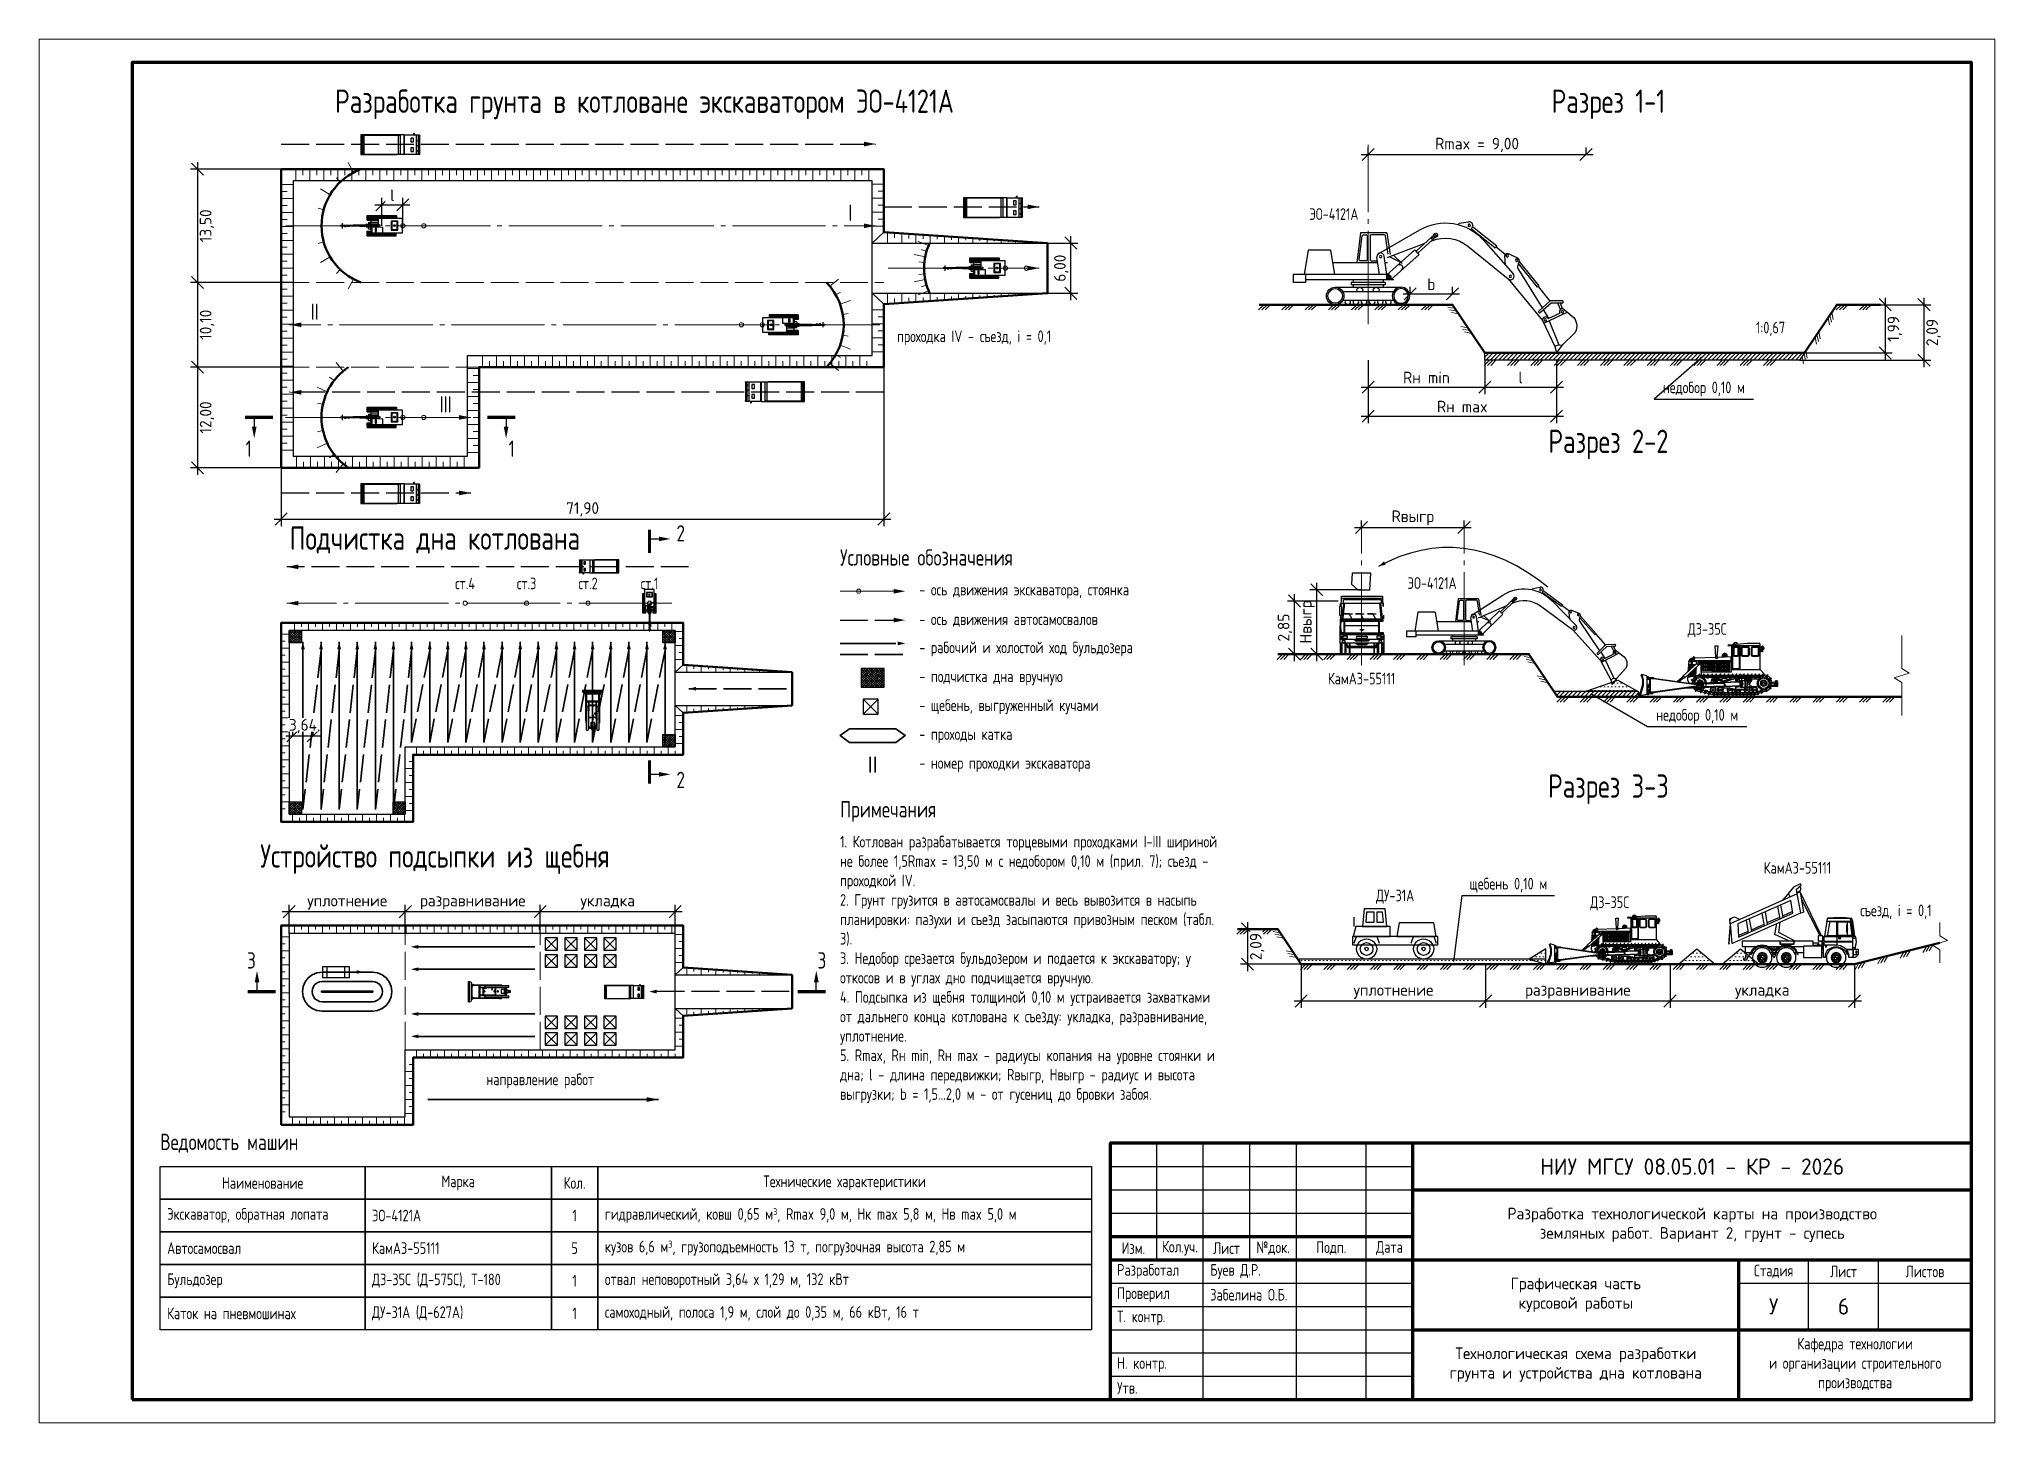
# Paper-space layout 'Лист 6' of a CAD drawing. Header units: metres, sheet in millimetres. Extents: x 0 to 420, y 0 to 297.
import ezdxf

# ---------------------------------------------------------------- set-up
doc = ezdxf.new("R2010")
doc.units = ezdxf.units.M
doc.linetypes.add('ГОСТ_штриховая', pattern=[7.5, 6, -1.5])
doc.linetypes.add('ГОСТ_штрихпунктирная', pattern=[24, 20, -1.5, 1, -1.5])
for name, color, linetype, lineweight in [('Бергштрихи', 7, 'Continuous', 18), ('Котлован', 7, 'Continuous', 50), ('Котлован_низ', 7, 'Continuous', 25), ('Машины', 7, 'Continuous', 25), ('Надписи', 7, 'Continuous', 25), ('Оси_движения', 7, 'Continuous', 18), ('Перемещения', 7, 'Continuous', 35), ('Профиль', 7, 'Continuous', 50), ('Размеры', 3, 'Continuous', 18), ('Рамка', 7, 'Continuous', 70), ('Транспорт', 1, 'Continuous', 25), ('Штамп', 7, 'Continuous', 25), ('Штриховка', 8, 'Continuous', 18)]:
    doc.layers.add(name, color=color, linetype=linetype, lineweight=lineweight)
doc.layers.add('Видовой_экран', color=8, linetype='Continuous', lineweight=13, plot=False)
doc.styles.add('ГОСТ тип Б', font='GOST_B.TTF')
doc.dimstyles.new('Схема', dxfattribs={"dimtxt": 2.5, "dimasz": 2.5, "dimexe": 1.5, "dimexo": 0, "dimgap": 0.8, "dimtad": 1, "dimtxsty": 'ГОСТ тип Б', "dimtsz": 1.3, "dimcen": 2.5, "dimdle": 1.5, "dimclrd": 3, "dimclre": 3, "dimclrt": 3, "dimazin": 3, "dimtfac": 1, "dimtix": 1, "dimtmove": 0, "dimatfit": 3, "dimtfill": 1})

psp = doc.layouts.new('Лист 6')

# ---------------------------------------------------------------- texts
at = {"layer": 'Надписи', "style": 'ГОСТ тип Б'}
for s, insert, char_height, attachment_point in [('\\W0.8;Разработка грунта в котловане экскаватором ЭО-4121А', (130, 283), 5, 5), ('\\W0.8;Разрез 1-1', (337, 283), 5, 5), ('\\W0.8;I', (174.225, 259.735), 3.5, 5), ('\\W0.8;ЭО-4121А', (283.32, 258.2), 2.5, 9), ('\\W0.8;II', (59.2, 238.493), 3.5, 5), ('\\W0.8;1:0,67', (374.944, 234.8), 2.5, 6), ('\\W0.8;проходка IV - съезд, i = 0,1', (200.79, 232.889), 2.5, 5), ('\\W0.8;недобор 0,10 м', (357.514, 220.32), 2.5, 8), ('\\W0.8;III', (87.285, 218.6), 3.5, 5), ('\\W0.8;Условные обозначения', (172, 184), 3.5, 7), ('\\W0.8;ст.4', (91.484, 178.924), 2.5, 8), ('\\W0.8;ст.3', (104.684, 178.924), 2.5, 8), ('\\W0.8;ст.2', (117.884, 178.924), 2.5, 8), ('\\W0.8;ст.1', (131.084, 178.924), 2.5, 8), ('\\W0.8;ЭО-4121А', (304.4, 179), 2.5, 9), ('\\W0.8;- ось движения экскаватора, стоянка', (189, 178.5), 2.5, 4), ('\\W0.8;- ось движения автосамосвалов', (189, 172.3), 2.5, 4), ('\\W0.8;ДЗ-35С', (358.229, 168.633), 2.5, 8), ('\\W0.8;- рабочий и холостой ход бульдозера', (189, 166.1), 2.5, 4), ('\\W0.8;- подчистка дна вручную', (189, 159.9), 2.5, 4), ('\\W0.8;КамАЗ-55111', (284, 161), 2.5, 2), ('\\W0.8;- щебень, выгруженный кучами', (189, 153.7), 2.5, 4), ('\\W0.8;недобор 0,10 м', (356.079, 150.033), 2.5, 8), ('\\W0.8;- проходы катка', (189, 147.5), 2.5, 4), ('II', (179, 141.3), 3.5, 5), ('\\W0.8;2', (137.784, 138), 3.5, 5), ('\\W0.8;- номер проходки экскаватора', (189, 141.3), 2.5, 4), ('\\W0.8;Разрез 3-3', (337, 136), 5, 5), ('\\W0.8;Примечания', (172, 129), 3.5, 7), ('\\W0.8;Устройство подсыпки из щебня', (85, 121), 5, 5), ('\\W0.8;КамАЗ-55111', (377.6, 117.88), 2.5, 8), ('\\W0.8;ДУ-31А', (291.2, 111.43), 2.5, 8), ('\\W0.8;щебень 0,10 м', (315.525, 113.8), 2.5, 8), ('\\W0.8;ДЗ-35С', (337.28, 109.99), 2.5, 8), ('\\W0.8;съезд, i = 0,1', (406.4, 108.16), 2.5, 9), ('\\W0.8;3', (45.6, 99.262), 3.5, 5), ('\\W0.8;3', (168.103, 99.262), 3.5, 5), ('\\W0.8;направление работ', (107.622, 71.8), 2.5, 8), ('\\W0.8;Ведомость машин', (26, 58), 3.5, 7), ('\\W0.8;Наименование', (48, 51.5), 2.5, 5), ('\\W0.8;Марка', (90, 51.5), 2.5, 5), ('\\W0.8;Кол.', (115, 51.5), 2.5, 5), ('\\W0.8;Технические характеристики', (173, 51.5), 2.5, 5), ('\\W0.8;Экскаватор, обратная лопата', (27.5, 44.5), 2.5, 4), ('\\W0.8;ЭО-4121А', (71.5, 44.5), 2.5, 4), ('\\W0.8;1', (115, 44.5), 2.5, 5), ('\\W0.8;гидравлический, ковш 0,65 м{\\H0.6x;\\A2;3}, Rmax 9,0 м, Hк max 5,8 м, Hв max 5,0 м', (121.5, 44.5), 2.5, 4), ('\\W0.8;Автосамосвал', (27.5, 37.5), 2.5, 4), ('\\W0.8;КамАЗ-55111', (71.5, 37.5), 2.5, 4), ('\\W0.8;5', (115, 37.5), 2.5, 5), ('\\W0.8;кузов 6,6 м{\\H0.6x;\\A2;3}, грузоподъемность 13 т, погрузочная высота 2,85 м', (121.5, 37.5), 2.5, 4), ('\\W0.8;Бульдозер', (27.5, 30.5), 2.5, 4), ('\\W0.8;ДЗ-35С (Д-575С), Т-180', (71.5, 30.5), 2.5, 4), ('\\W0.8;1', (115, 30.5), 2.5, 5), ('\\W0.8;отвал неповоротный 3,64 х 1,29 м, 132 кВт', (121.5, 30.5), 2.5, 4), ('\\W0.8;ДУ-31А (Д-627А)', (71.5, 23.5), 2.5, 4), ('\\W0.8;Каток на пневмошинах', (27.5, 23.5), 2.5, 4), ('\\W0.8;1', (115, 23.5), 2.5, 5), ('\\W0.8;самоходный, полоса 1,9 м, слой до 0,35 м, 66 кВт, 16 т', (121.5, 23.5), 2.5, 4)]:
    psp.add_mtext(s, dxfattribs=dict(at, insert=insert, char_height=char_height, attachment_point=attachment_point))
at = {"layer": 'Надписи', "insert": (172, 126), "char_height": 2.5, "width": 81, "attachment_point": 1, "style": 'ГОСТ тип Б'}
psp.add_mtext('\\W0.8;1. Котлован разрабатывается торцевыми проходками I-III шириной не более 1,5Rmax = 13,50 м с недобором 0,10 м (прил. 7); съезд - проходкой IV.\\P2. Грунт грузится в автосамосвалы и весь вывозится в насыпь планировки: пазухи и съезд засыпаются привозным песком (табл. 3).\\P3. Недобор срезается бульдозером и подается к экскаватору; у откосов и в углах дно подчищается вручную.\\P4. Подсыпка из щебня толщиной 0,10 м устраивается захватками от дальнего конца котлована к съезду: укладка, разравнивание, уплотнение.\\P5. Rmax, Rн min, Rн max - радиусы копания на уровне стоянки и дна; l - длина передвижки; Rвыгр, Hвыгр - радиус и высота выгрузки; b = 1,5...2,0 м - от гусениц до бровки забоя.', dxfattribs=at)
at = {"layer": 'Штамп', "style": 'ГОСТ тип Б'}
for s, insert, char_height, attachment_point in [('НИУ МГСУ 08.05.01 - КР - 2026', (355, 55), 3.5, 5), ('\\W0.8;Изм.', (235, 37.5), 2.5, 5), ('\\W0.8;Кол.уч.', (245, 37.5), 2.5, 5), ('\\W0.8;Лист', (255, 37.5), 2.5, 5), ('\\W0.8;№док.', (265, 37.5), 2.5, 5), ('\\W0.8;Подп.', (277.5, 37.5), 2.5, 5), ('\\W0.8;Дата', (290, 37.5), 2.5, 5), ('\\W0.8;Разработал', (231.5, 32.5), 2.5, 4), ('\\W0.8;Буев Д.Р.', (251.5, 32.5), 2.5, 4), ('\\W0.8;Стадия', (372.5, 32.5), 2.5, 5), ('\\W0.8;Лист', (387.5, 32.5), 2.5, 5), ('\\W0.8;Листов', (405, 32.5), 2.5, 5), ('\\W0.8;Проверил', (231.5, 27.5), 2.5, 4), ('\\W0.8;Забелина О.Б.', (251.5, 27.5), 2.5, 4), ('У', (372.5, 25), 3.5, 5), ('6', (387.5, 25), 3.5, 5), ('\\W0.8;Т. контр.', (231.5, 22.5), 2.5, 4), ('\\W0.8;', (251.5, 22.5), 2.5, 4), ('\\W0.8;', (231.5, 17.5), 2.5, 4), ('\\W0.8;', (251.5, 17.5), 2.5, 4), ('\\W0.8;Н. контр.', (231.5, 12.5), 2.5, 4), ('\\W0.8;Утв.', (231.5, 7.5), 2.5, 4), ('\\W0.8;', (251.5, 12.5), 2.5, 4), ('\\W0.8;', (251.5, 7.5), 2.5, 4)]:
    psp.add_mtext(s, dxfattribs=dict(at, insert=insert, char_height=char_height, attachment_point=attachment_point))
at = {"layer": 'Штамп', "char_height": 2.5, "attachment_point": 5, "style": 'ГОСТ тип Б'}
for s, insert, width in [('Разработка технологической карты на производство\\Pземляных работ. Вариант 2, грунт - супесь', (355, 42.5), 115), ('Графическая часть\\Pкурсовой работы', (330, 27.5), 66), ('\\W0.8;Кафедра технологии\\Pи организации строительного\\Pпроизводства', (390, 12.5), 48), ('Технологическая схема разработки\\Pгрунта и устройства дна котлована', (330, 12.5), 68)]:
    psp.add_mtext(s, dxfattribs=dict(at, insert=insert, width=width))

# ---------------------------------------------------------------- blocks, each defined once
blk = doc.blocks.new('ЭО-4121А план')
at = {"color": 0, "linetype": 'BYBLOCK', "lineweight": -2}
for p, q in [((-2.47, 0.83), (-2.47, -0.87)), ((1.17, 0.83), (-2.47, 0.83)), ((1.76, 1.18), (-1.71, 1.18)), ((-1.71, 1.18), (-1.71, 0.83)), ((-1.66, 0.83), (-1.66, 1.18)), ((-1.61, 0.83), (-1.61, 1.18)), ((-1.56, 0.83), (-1.56, 1.18)), ((-1.5, 0.83), (-1.5, 1.18)), ((-1.44, 1.18), (-1.44, 0.83)), ((-1.37, 0.83), (-1.37, 1.18)), ((-1.28, 0.83), (-1.28, 1.18)), ((-1.17, 0.83), (-1.17, 1.18)), ((-1.07, 0.83), (-1.07, 1.18)), ((-0.96, 0.83), (-0.96, 1.18)), ((-0.85, 0.83), (-0.85, 1.18)), ((-0.74, 0.83), (-0.74, 1.18)), ((-0.64, 0.83), (-0.64, 1.18)), ((-0.53, 0.83), (-0.53, 1.18)), ((-0.42, 0.83), (-0.42, 1.18)), ((-0.32, 0.83), (-0.32, 1.18)), ((-0.21, 0.83), (-0.21, 1.18)), ((-0.1, 0.83), (-0.1, 1.18)), ((-0.1, 0.83), (-0.1, 0.18)), ((-0.1, 0.18), (1.17, 0.19)), ((0, 0.83), (0, 1.18)), ((0.11, 0.83), (0.11, 1.18)), ((0.22, 0.83), (0.22, 1.18)), ((0.22, 0.06), (3.42, 0.08)), ((0.22, -0.1), (0.22, 0.06)), ((0.32, 0.83), (0.32, 1.18)), ((0.43, 0.83), (0.43, 1.18)), ((0.43, 0.06), (0.43, 0.18)), ((0.53, 0.15), (0.59, 0.15)), ((0.53, 0.09), (0.53, 0.15)), ((0.53, 0.09), (0.59, 0.09)), ((0.54, 0.83), (0.54, 1.18)), ((0.58, 0.15), (0.58, 0.19)), ((0.58, 0.09), (0.58, 0.07)), ((0.59, 0.16), (1.53, 0.17)), ((0.59, 0.08), (0.59, 0.16)), ((1.53, 0.08), (0.59, 0.08)), ((0.64, 0.83), (0.64, 1.18)), ((0.75, 0.83), (0.75, 1.18)), ((0.86, 0.83), (0.86, 1.18)), ((0.97, 0.83), (0.97, 1.18)), ((1.07, 0.83), (1.07, 1.18)), ((1.17, 0.83), (1.17, 1.18)), ((1.17, 0.83), (1.17, 0.19)), ((1.29, 0.83), (1.17, 0.83)), ((1.3, 0.19), (1.17, 0.19)), ((1.28, 0.82), (1.18, 0.81)), ((1.18, 0.81), (1.18, 0.2)), ((1.18, 0.2), (1.28, 0.2)), ((1.28, 0.83), (1.28, 1.18)), ((1.28, 0.82), (1.28, 0.2)), ((1.29, 0.83), (1.3, 0.19)), ((1.76, 0.64), (1.3, 0.64)), ((1.59, 0.36), (1.3, 0.36)), ((1.37, 0.64), (1.37, 1.18)), ((1.43, 0.64), (1.43, 1.18)), ((1.49, 0.64), (1.49, 1.18)), ((1.53, 0.17), (1.53, 0.08)), ((1.53, 0.15), (1.88, 0.15)), ((1.53, 0.1), (1.88, 0.1)), ((1.55, 0.64), (1.55, 1.18)), ((1.59, 0.36), (1.59, 0.15)), ((1.59, 0.1), (1.59, 0.07)), ((1.6, 0.64), (1.6, 1.18)), ((1.65, 0.64), (1.65, 1.18)), ((1.71, 0.64), (1.71, 1.18)), ((1.76, 1.18), (1.76, 0.64)), ((1.77, 0.04), (1.77, 0.02)), ((1.9, 0.04), (1.77, 0.04)), ((1.92, 0.02), (1.77, 0.02)), ((1.84, 0.1), (1.84, 0.07)), ((1.85, 0.02), (1.85, -0.03)), ((1.86, 0.07), (1.86, 0.1)), ((1.87, 0.07), (1.87, 0.1)), ((1.88, 0.1), (1.88, 0.15)), ((1.9, 0.04), (1.9, 0.02)), ((2.62, 0.04), (1.92, 0.03)), ((1.92, 0.03), (1.92, -0.05)), ((2.62, -0.05), (2.62, 0.04)), ((2.62, 0.02), (2.92, 0.02)), ((2.92, 0.05), (4.94, 0.06)), ((2.92, 0.05), (2.92, -0.06)), ((3.2, 0.02), (3.27, 0.03)), ((3.2, -0.03), (3.2, 0.02)), ((3.27, 0.04), (3.97, 0.05)), ((3.27, -0.04), (3.27, 0.04)), ((3.42, 0.05), (3.42, 0.08)), ((4.1, 0.06, 12.78), (3.86, 0.06, 12.78)), ((3.97, -0.04), (3.97, 0.05)), ((3.97, 0.03), (4.32, 0.03)), ((4.46, 0.1), (4.26, 0.1)), ((4.26, 0.06), (4.26, 0.1)), ((4.32, -0.02), (4.32, 0.03)), ((4.46, 0.06), (4.46, 0.1)), ((4.73, 0.06), (4.73, 0.32)), ((4.94, -0.04), (4.94, 0.06)), ((-2.47, -0.87), (0.42, -0.87)), ((-1.73, -1.22), (-1.73, -0.88)), ((1.76, -1.22), (-1.73, -1.22)), ((-1.66, -0.87), (-1.66, -1.22)), ((-1.61, -0.87), (-1.61, -1.22)), ((-1.56, -0.87), (-1.56, -1.22)), ((-1.5, -0.87), (-1.5, -1.22)), ((-1.43, -1.22), (-1.43, -0.87)), ((-1.37, -0.87), (-1.37, -1.22)), ((-1.28, -0.87), (-1.28, -1.22)), ((-1.17, -0.87), (-1.17, -1.22)), ((-1.07, -0.87), (-1.07, -1.22)), ((-0.96, -0.87), (-0.96, -1.22)), ((-0.85, -0.87), (-0.85, -1.22)), ((-0.74, -0.87), (-0.74, -1.22)), ((-0.64, -0.87), (-0.64, -1.22)), ((-0.53, -0.87), (-0.53, -1.22)), ((-0.42, -0.87), (-0.42, -1.22)), ((-0.32, -0.87), (-0.32, -1.22)), ((-0.21, -0.87), (-0.21, -1.22)), ((-0.1, -0.87), (-0.1, -1.22)), ((0, -0.87), (0, -1.22)), ((0.11, -0.87), (0.11, -1.22)), ((0.22, -0.1), (3.42, -0.08)), ((0.22, -0.87), (0.22, -1.22)), ((0.32, -0.87), (0.32, -1.22)), ((0.42, -0.87), (0.42, -0.1)), ((0.58, -0.22), (0.42, -0.22)), ((0.42, -0.38), (1.26, -0.38)), ((1.76, -0.68), (0.42, -0.68)), ((0.43, -0.68), (0.43, -1.22)), ((0.53, -0.12), (0.6, -0.12)), ((0.53, -0.12), (0.53, -0.18)), ((0.53, -0.18), (0.6, -0.18)), ((0.54, -0.68), (0.54, -1.22)), ((0.58, -0.12), (0.58, -0.1)), ((0.58, -0.22), (0.58, -0.18)), ((1.53, -0.1), (0.6, -0.11)), ((0.6, -0.11), (0.6, -0.19)), ((0.6, -0.19), (1.53, -0.19)), ((0.64, -0.68), (0.64, -1.22)), ((0.75, -0.68), (0.75, -1.22)), ((0.86, -0.68), (0.86, -1.22)), ((0.97, -0.68), (0.97, -1.22)), ((1.07, -0.68), (1.07, -1.22)), ((1.17, -0.68), (1.17, -1.22)), ((1.59, -0.38), (1.26, -0.38)), ((1.26, -0.38), (1.26, -0.68)), ((1.28, -0.68), (1.28, -1.22)), ((1.37, -0.68), (1.37, -1.22)), ((1.44, -0.68), (1.44, -1.22)), ((1.49, -0.68), (1.49, -1.22)), ((1.53, -0.19), (1.53, -0.1)), ((1.53, -0.12), (1.88, -0.12)), ((1.53, -0.17), (1.89, -0.17)), ((1.55, -0.68), (1.55, -1.22)), ((1.59, -0.12), (1.59, -0.09)), ((1.59, -0.38), (1.59, -0.17)), ((1.6, -0.68), (1.6, -1.22)), ((1.65, -0.68), (1.65, -1.22)), ((1.71, -0.68), (1.71, -1.22)), ((1.76, -0.68), (1.76, -1.22)), ((1.92, -0.03), (1.77, -0.03)), ((1.77, -0.06), (1.77, -0.03)), ((1.91, -0.06), (1.77, -0.06)), ((1.84, -0.09), (1.84, -0.12)), ((3.59, -0.01), (1.85, -0.01)), ((1.86, -0.09), (1.86, -0.12)), ((1.87, -0.09), (1.87, -0.12)), ((1.88, -0.12), (1.89, -0.17)), ((1.91, -0.06), (1.91, -0.03)), ((1.92, -0.05), (2.62, -0.05)), ((2.62, -0.03), (2.92, -0.03)), ((2.92, -0.06), (4.94, -0.04)), ((3.2, -0.03), (3.27, -0.03)), ((3.97, -0.04), (3.27, -0.04)), ((3.42, -0.05), (3.42, -0.08)), ((3.97, -0.02), (4.32, -0.02)), ((4.26, -0.05), (4.26, -0.09)), ((4.46, -0.09), (4.26, -0.09)), ((4.46, -0.05), (4.46, -0.09)), ((4.73, -0.3), (4.73, -0.05))]:
    blk.add_line(p, q, dxfattribs=at)
for points in [[(-1.13, 0.52), (-1.89, 0.51), (-1.89, -0.56), (-1.13, -0.56)], [(-1.21, 0.45), (-1.83, 0.45), (-1.82, -0.5), (-1.21, -0.49)], [(0.8, 0.68), (0.62, 0.68), (0.62, 0.33), (0.8, 0.33)]]:
    blk.add_lwpolyline(points, close=True, dxfattribs=at)
for radius in [0.114, 0.0352]:
    blk.add_circle((-1.51, -0.02), radius, dxfattribs=at)
blk = doc.blocks.new('Самосвал план')
at = {"color": 0, "linetype": 'BYBLOCK', "lineweight": -2}
for p, q in [((-7.05, 1.08), (-7.05, -0.07)), ((-6.06, 1.08), (-7.05, 1.08)), ((-6.96, 0.99), (-6.96, -0.07)), ((-6.8, 0.99), (-6.96, 0.99)), ((-6.8, -1.17), (-6.8, 0.99)), ((-6.71, -1.26), (-6.71, 1.08)), ((-2.32, 1.02), (-6.65, 1.02)), ((-6.65, -1.21), (-6.65, 1.02)), ((-6.57, 1.02), (-6.57, 1.08)), ((-6.27, 1.02), (-6.27, 1.08)), ((-3.68, 1.08), (-6.06, 1.08)), ((-6.04, 1.02), (-6.04, 1.08)), ((-2.75, 1.08), (-3.68, 1.08)), ((-3.26, 1.02), (-3.26, 1.08)), ((-1.87, 1.08), (-2.75, 1.08)), ((-2.54, -1.21), (-2.54, 1.02)), ((-2.32, -1.21), (-2.32, 1.02)), ((-1.87, -1.26), (-1.87, 1.08)), ((-1.82, 0.81), (-1.87, 0.81)), ((-1.82, 1.08), (-0.08, 1.08)), ((-1.82, -1.26), (-1.82, 1.08)), ((-0.66, 1.22), (-0.67, 1.22)), ((-0.67, 1.18), (-0.66, 1.18)), ((-0.63, 1.26), (-0.66, 1.26)), ((-0.66, 1.26), (-0.66, 1.08)), ((-0.63, 1.08), (-0.63, 1.26)), ((-0.41, -1.26), (-0.41, 1.08)), ((-0.17, 0.54), (-0.33, 0.35)), ((-0.33, 0.35), (-0.32, 0.34)), ((-0.22, 0.45), (-0.32, 0.34)), ((-0.22, 0.45), (-0.23, 0.46)), ((-0.17, -1.26), (-0.17, 1.08)), ((-0.08, -1.29), (-0.08, 1.1)), ((0, -1.2), (0, 0.99)), ((-7.05, -0.07), (-7.05, -1.26)), ((-7.05, -1.26), (-6.09, -1.26)), ((-6.96, -0.07), (-6.96, -1.17)), ((-6.96, -1.17), (-6.8, -1.17)), ((-6.65, -1.21), (-2.32, -1.21)), ((-6.57, -1.26), (-6.57, -1.21)), ((-6.57, -1.21), (-6.57, -1.21)), ((-6.27, -1.26), (-6.27, -1.21)), ((-6.09, -1.26), (-3.68, -1.26)), ((-6.09, -1.26), (-6.09, -1.26)), ((-6.04, -1.26), (-6.04, -1.21)), ((-3.68, -1.26), (-2.75, -1.26)), ((-3.26, -1.26), (-3.26, -1.21)), ((-1.87, -1.26), (-2.75, -1.26)), ((-1.82, -1.02), (-1.87, -1.02)), ((-0.08, -1.26), (-1.82, -1.26)), ((-0.17, -0.09), (-0.33, -0.28)), ((-0.33, -0.28), (-0.32, -0.29)), ((-0.17, -0.71), (-0.33, -0.89)), ((-0.33, -0.89), (-0.32, -0.9)), ((-0.22, -0.18), (-0.32, -0.29)), ((-0.22, -0.79), (-0.32, -0.9)), ((-0.22, -0.18), (-0.23, -0.16)), ((-0.22, -0.79), (-0.23, -0.78)), ((-0.17, -0.09), (-0.17, -0.71))]:
    blk.add_line(p, q, dxfattribs=at)
at = {"color": 0, "linetype": 'BYBLOCK', "lineweight": -2, "extrusion": (0, 0, -1)}
for points in [[(0.77, 0.71), (1.07, 0.71), (1.07, 0.26), (0.77, 0.26)], [(0.67, 1.12), (0.7, 1.12), (0.7, 1.28), (0.67, 1.28)], [(0.77, -0.46), (1.07, -0.46), (1.07, -0.91), (0.77, -0.91)]]:
    blk.add_lwpolyline(points, close=True, dxfattribs=at)
for centre, radius, start, end in [((0.13, 0.98), 0.133, 113.3155, 173.4253), ((0.1, -1.19), 0.0957, -176.7771, -99.5623)]:
    blk.add_arc(centre, radius, start, end, dxfattribs=at)
blk = doc.blocks.new('Бульдозер план')
at = {"color": 0, "linetype": 'BYBLOCK', "lineweight": -2}
for points in [[(-7.05, 0.09), (-7.48, 0.09), (-7.48, -0.15), (-7.05, -0.15), (-7.05, 0.09)], [(-7.45, -0.03), (-7.44, -0.05), (-7.43, -0.06), (-7.42, -0.07), (-7.39, -0.08), (-7.37, -0.07), (-7.35, -0.06), (-7.34, -0.05), (-7.34, -0.03), (-7.34, -0.01), (-7.35, 0), (-7.37, 0.01), (-7.39, 0.02), (-7.42, 0.01), (-7.43, 0), (-7.44, -0.01), (-7.45, -0.03)], [(-7.4, 0.04), (-7.41, 0.02)], [(-7.4, 0.04), (-7.37, 0.04)], [(-7.37, 0.01), (-7.37, 0.04)], [(-7.16, 1.1), (-7.16, 0.77)], [(-7.16, 1.1), (-2.83, 1.1)], [(-2.88, 0.77), (-7.16, 0.77)], [(-7.05, 0.23), (-7.05, -0.28)], [(-6.76, 0.23), (-7.05, 0.23)], [(-6.76, 0.68), (-4.81, 0.68)], [(-6.76, 0.68), (-6.76, -0.69)], [(-6.7, -0.09), (-6.72, -0.05), (-6.72, 0), (-6.72, 0.05), (-6.7, 0.1)], [(-6.7, -0.08), (-6.71, -0.04), (-6.72, 0), (-6.71, 0.04), (-6.7, 0.08)], [(-6.7, 0.1), (-6.7, -0.09)], [(-6.67, 0.1), (-6.7, 0.1)], [(-6.68, 0.1), (-6.68, -0.09)], [(-6.67, 0.1), (-6.64, 0.09), (-6.62, 0.08), (-6.6, 0.06), (-6.59, 0.04)], [(-6.59, -0.04), (-6.59, 0.04)], [(-6.59, 0.04), (-6.54, 0.04)], [(-6.54, 0.68), (-6.54, -0.69)], [(-6.4, 0.68), (-6.4, 0.77)], [(-6.4, -0.36), (-5.8, -0.36), (-5.8, 0.3), (-6.4, 0.3), (-6.4, -0.36)], [(-5.86, 1.22), (-5.86, 1.1)], [(-5.46, 1.22), (-5.86, 1.22)], [(-5.46, 1.17), (-5.46, 1.22)], [(-5.46, 1.21), (-0.81, 1.22)], [(-5.46, 1.17), (-5.46, 1.1)], [(-5.33, -0.04), (-5.32, -0.07), (-5.3, -0.1), (-5.26, -0.12), (-5.22, -0.13), (-5.17, -0.12), (-5.14, -0.1), (-5.11, -0.07), (-5.1, -0.04), (-5.11, 0), (-5.14, 0.03), (-5.17, 0.05), (-5.22, 0.06), (-5.26, 0.05), (-5.3, 0.03), (-5.32, 0), (-5.33, -0.04)], [(-5.28, -0.04), (-5.28, -0.06), (-5.26, -0.07), (-5.24, -0.09), (-5.22, -0.09), (-5.19, -0.09), (-5.17, -0.07), (-5.15, -0.06), (-5.15, -0.04), (-5.15, -0.01), (-5.17, 0), (-5.19, 0.02), (-5.22, 0.02), (-5.24, 0.02), (-5.26, 0), (-5.28, -0.01), (-5.28, -0.04)], [(-4.87, 0.68), (-4.87, -0.69)], [(-4.81, 0.68), (-4.81, -0.69)], [(-4.81, 0.66), (-2.62, 0.6)], [(-4.77, -0.08), (-4.76, -0.12), (-4.73, -0.16), (-4.69, -0.18), (-4.64, -0.19), (-4.58, -0.18), (-4.54, -0.16), (-4.51, -0.12), (-4.5, -0.08), (-4.51, -0.03), (-4.54, 0), (-4.58, 0.03), (-4.64, 0.04), (-4.69, 0.03), (-4.73, 0), (-4.76, -0.03), (-4.77, -0.08)], [(-0.81, 1.1), (-3.77, 1.1)], [(-3.53, 0.62), (-3.53, 0.77)], [(-3.29, 0.61), (-2.48, 0.61)], [(-3.17, 0.72), (-3.17, 0.61)], [(-2.48, 0.72), (-3.17, 0.72)], [(-2.93, -0.04), (-2.93, -0.06), (-2.91, -0.07), (-2.9, -0.08), (-2.87, -0.09), (-2.85, -0.08), (-2.83, -0.07), (-2.82, -0.06), (-2.81, -0.04), (-2.82, -0.02), (-2.83, -0.01), (-2.85, 0), (-2.87, 0.01), (-2.9, 0), (-2.91, -0.01), (-2.93, -0.02), (-2.93, -0.04)], [(-2.88, 1.1), (-2.88, 0.77)], [(-2.88, 0.77), (-2.88, 1.1)], [(-2.72, 0.6), (-2.72, -0.62)], [(-2.62, 0.6), (-2.62, -0.62)], [(-2.5, 0.72), (-2.5, 0.61)], [(-2.48, 0.72), (-2.48, 0.61)], [(-2.48, 0.72), (-2.41, 0.7)], [(-2.48, 0.61), (-2.41, 0.63)], [(-2.41, 0.63), (-2.41, 0.7)], [(-2.41, 0.7), (-2.08, 0.7)], [(-2.41, 0.63), (-2.08, 0.63)], [(-2.08, 1.1), (-2.08, -1.11)], [(-1.89, 1.1), (-1.89, -1.11)], [(-0.81, 1.3), (-0.81, 1.01)], [(-0.46, 1.3), (-0.81, 1.3)], [(-0.46, 1.01), (-0.81, 1.01)], [(-0.71, 1.15), (-0.7, 1.13), (-0.68, 1.11), (-0.66, 1.1), (-0.63, 1.09), (-0.61, 1.1), (-0.58, 1.11), (-0.57, 1.13), (-0.56, 1.15), (-0.57, 1.18), (-0.58, 1.2), (-0.61, 1.21), (-0.63, 1.21), (-0.66, 1.21), (-0.68, 1.2), (-0.7, 1.18), (-0.71, 1.15)], [(-0.68, 1.15), (-0.68, 1.14), (-0.67, 1.13), (-0.65, 1.12), (-0.63, 1.11), (-0.61, 1.12), (-0.6, 1.13), (-0.59, 1.14), (-0.58, 1.15), (-0.59, 1.17), (-0.6, 1.18), (-0.61, 1.19), (-0.63, 1.19), (-0.65, 1.19), (-0.67, 1.18), (-0.68, 1.17), (-0.68, 1.15)], [(-0.63, 1.01), (-0.63, -1.03)], [(-0.16, 1.82), (-0.46, 1.72)], [(-0.46, -1.7), (-0.46, 1.72)], [(-0.16, 1.82), (-0.16, 1.82)], [(0, 1.82), (-0.16, 1.82)], [(-0.16, 1.82), (-0.16, -1.82)], [(-0.09, 1.82), (-0.09, -1.82)], [(0, 1.82), (0, -1.82)], [(-7.41, -0.07), (-7.41, -0.1)], [(-7.41, -0.1), (-7.38, -0.1)], [(-7.38, -0.1), (-7.38, -0.07)], [(-2.88, -0.78), (-7.16, -0.78)], [(-7.16, -0.78), (-7.16, -1.11)], [(-2.83, -1.11), (-7.16, -1.11)], [(-7.05, -0.28), (-6.76, -0.28)], [(-6.76, -0.69), (-4.81, -0.69)], [(-4.81, -1.11), (-6.76, -1.11)], [(-6.7, -0.09), (-6.67, -0.09)], [(-6.59, -0.04), (-6.6, -0.06), (-6.62, -0.08), (-6.64, -0.09), (-6.67, -0.09)], [(-6.59, -0.04), (-6.54, -0.04)], [(-6.4, -0.78), (-6.4, -0.69)], [(-5.68, -1.11), (-6.08, -1.11)], [(-5.87, -1.22), (-5.87, -1.11)], [(-5.46, -1.22), (-5.87, -1.22)], [(-5.24, -1.11), (-5.64, -1.11)], [(-5.46, -1.19), (-5.46, -1.11)], [(-5.46, -1.19), (-5.46, -1.22)], [(-5.46, -1.19), (-5.46, -1.19)], [(-0.81, -1.22), (-5.46, -1.22)], [(-4.81, -0.66), (-2.62, -0.62)], [(-4.69, -0.08), (-4.69, -0.09), (-4.67, -0.11), (-4.66, -0.12), (-4.64, -0.12), (-4.61, -0.12), (-4.6, -0.11), (-4.59, -0.09), (-4.58, -0.08), (-4.59, -0.06), (-4.6, -0.05), (-4.61, -0.04), (-4.64, -0.03), (-4.66, -0.04), (-4.67, -0.05), (-4.69, -0.06), (-4.69, -0.08)], [(-4.26, -0.41), (-4.26, -0.43), (-4.24, -0.46), (-4.21, -0.47), (-4.18, -0.48), (-4.15, -0.47), (-4.12, -0.46), (-4.1, -0.43), (-4.1, -0.41), (-4.1, -0.38), (-4.12, -0.36), (-4.15, -0.35), (-4.18, -0.34), (-4.21, -0.35), (-4.24, -0.36), (-4.26, -0.38), (-4.26, -0.41)], [(-4.25, -0.41), (-4.24, -0.43), (-4.23, -0.45), (-4.21, -0.46), (-4.18, -0.46), (-4.15, -0.46), (-4.13, -0.45), (-4.12, -0.43), (-4.11, -0.41), (-4.12, -0.39), (-4.13, -0.37), (-4.15, -0.36), (-4.18, -0.35), (-4.21, -0.36), (-4.23, -0.37), (-4.24, -0.39), (-4.25, -0.41)], [(-3.77, -1.11), (-0.81, -1.11)], [(-3.53, -0.78), (-3.53, -0.63)], [(-3.17, -0.74), (-3.17, -0.63)], [(-2.48, -0.63), (-3.17, -0.63)], [(-3.17, -0.74), (-2.48, -0.74)], [(-2.88, -1.11), (-2.88, -0.78)], [(-2.88, -0.78), (-2.88, -1.11)], [(-2.5, -0.63), (-2.5, -0.74)], [(-2.48, -0.63), (-2.48, -0.74)], [(-2.48, -0.63), (-2.41, -0.65)], [(-2.48, -0.74), (-2.41, -0.72)], [(-2.41, -0.72), (-2.41, -0.65)], [(-2.41, -0.65), (-2.08, -0.65)], [(-2.41, -0.72), (-2.08, -0.72)], [(-0.81, -1.03), (-0.81, -1.32)], [(-0.46, -1.03), (-0.81, -1.03)], [(-0.46, -1.32), (-0.81, -1.32)], [(-0.71, -1.17), (-0.7, -1.19), (-0.68, -1.21), (-0.66, -1.23), (-0.63, -1.23), (-0.61, -1.23), (-0.58, -1.21), (-0.57, -1.19), (-0.56, -1.17), (-0.57, -1.15), (-0.58, -1.13), (-0.61, -1.12), (-0.63, -1.11), (-0.66, -1.12), (-0.68, -1.13), (-0.7, -1.15), (-0.71, -1.17)], [(-0.68, -1.17), (-0.68, -1.19), (-0.67, -1.2), (-0.65, -1.21), (-0.63, -1.21), (-0.61, -1.21), (-0.6, -1.2), (-0.59, -1.19), (-0.58, -1.17), (-0.59, -1.16), (-0.6, -1.14), (-0.61, -1.13), (-0.63, -1.13), (-0.65, -1.13), (-0.67, -1.14), (-0.68, -1.16), (-0.68, -1.17)], [(-0.16, -1.82), (-0.46, -1.7)], [(0, -1.82), (-0.16, -1.82)]]:
    blk.add_lwpolyline(points, dxfattribs=at)
blk = doc.blocks.new('ЭО-4121А база')
at = {"color": 0, "linetype": 'BYBLOCK', "lineweight": -2, "extrusion": (0, 0, -1)}
for points in [[(0.311, 2.966), (0.465, 1.734)], [(-0.777, 2.966), (0.311, 2.966)], [(-0.777, 2.966), (-0.905, 2.077)], [(2.473, 2.248), (2.636, 1.24)], [(1.553, 2.248), (2.473, 2.248)], [(1.553, 2.248), (1.39, 1.24)], [(-0.4, 1.734), (1.47, 1.734)], [(-0.471, 1.24), (-0.367, 1.966)], [(-0.771, 1.24), (-0.661, 2.008)], [(-0.801, 1.734), (-0.7, 1.734)], [(-0.883, 1.24), (3.096, 1.24)], [(3.096, 1.24), (3.096, 0.919)], [(2.581, 0.919), (3.096, 0.919)], [(2.581, 1.24), (2.581, 0.919)], [(-1.058, 1.022), (2.581, 1.022)], [(0.703, 0.923), (0.703, 0.824)], [(-0.702, 0.923), (0.703, 0.923)], [(-0.702, 0.824), (0.703, 0.824)], [(0.623, 1.022), (0.623, 0.923)], [(0.623, 0.824), (0.623, 0.721)], [(-0.623, 1.022), (-0.623, 0.923)], [(-0.623, 0.824), (-0.623, 0.721)], [(-0.702, 0.923), (-0.702, 0.824)], [(-0.771, 1.022), (-0.771, 1.24)], [(1.36, 0.721), (-1.359, 0.721)], [(1.047, 0.539), (-1.046, 0.539)], [(1.047, 0.182), (-1.046, 0.182)]]:
    blk.add_lwpolyline(points, dxfattribs=at)
for points in [[(0.085, 1.813), (0.32, 1.813, 0.451183), (0.369, 1.869), (0.246, 2.844, 0.378186), (0.197, 2.887), (0.085, 2.887, 0.414214), (0.035, 2.838), (0.035, 1.863, 0.414214)], [(-0.464, 1.987, -1), (-0.563, 1.987, -1)], [(-0.816, 1.131, -1), (-0.915, 1.131, -1)], [(0.999, 0.361, 1), (1.721, 0.361, 1)], [(-0.998, 0.361, -1), (-1.72, 0.361, -1)]]:
    blk.add_lwpolyline(points, format="xyb", close=True, dxfattribs=at)
for points in [[(-0.824, 2.09), (-0.715, 2.845, -0.372792), (-0.666, 2.887), (-0.133, 2.887, -0.414214), (-0.083, 2.838), (-0.083, 1.863, -0.414214), (-0.133, 1.813), (-0.389, 1.813, -0.456885)], [(-0.661, 2.008, -0.931174), (-0.366, 1.987, -1)], [(-0.366, 1.987, -0.03564), (-0.367, 1.966, -1)], [(1.059, 0.361, 1), (1.662, 0.361, 1), (1.059, 0.361, 1)], [(0.94, 0.183, -0.145783), (0.959, 0.118, -1)], [(0.959, 0.118, -1), (0.722, 0.118, -0.136866), (0.739, 0.18, -1)], [(0.603, 0.184, -0.1485), (0.623, 0.118, -1)], [(0.623, 0.118, -1), (0.386, 0.118, -0.137334), (0.403, 0.18, -1)], [(0.46, 0.603, 1), (0.222, 0.603, 0.120482), (0.236, 0.548, 1)], [(0.441, 0.539, 0.141984), (0.46, 0.603, 1)], [(0.268, 0.182, -0.141984), (0.287, 0.118, -1)], [(0.287, 0.118, -1), (0.049, 0.118, -0.120482), (0.063, 0.173, -1)], [(-0.065, 0.176, -0.128242), (-0.049, 0.118, -1)], [(-0.049, 0.118, -1), (-0.287, 0.118, -0.118919), (-0.274, 0.172, -1)], [(-0.213, 0.603, 1), (-0.45, 0.603, 0.147336), (-0.43, 0.537, 1)], [(-0.228, 0.544, 0.130394), (-0.213, 0.603, 1)], [(-0.386, 0.118, -1), (-0.623, 0.118, -0.147336), (-0.603, 0.184, -1)], [(-0.401, 0.177, -0.130394), (-0.386, 0.118, -1)], [(-0.722, 0.118, -1), (-0.959, 0.118, -0.128308), (-0.944, 0.176, -1)], [(-0.734, 0.169, -0.112008), (-0.722, 0.118, -1)], [(-1.058, 0.361, -1), (-1.661, 0.361, -1), (-1.058, 0.361, -1)]]:
    blk.add_lwpolyline(points, format="xyb", dxfattribs=at)
blk = doc.blocks.new('ЭО-4121А оборудование')
at = {"color": 0, "linetype": 'BYBLOCK', "lineweight": -2, "extrusion": (0, 0, -1)}
for points in [[(-0.022, 0.146), (-1.951, -0.151)], [(-0.285, -0.25), (-0.505, -0.696)], [(-0.446, -0.29), (-0.518, -0.787)], [(-2.075, -0.753), (-2.277, -0.741)], [(-3.333, -0.991), (-3.392, -0.962), (-3.734, -1.16)], [(-3.601, -1.485), (-3.727, -1.42)], [(-3.647, -1.461), (-3.92, -2.687)], [(-3.738, -1.414), (-4.017, -2.666)], [(-3.737, -2.14), (-3.822, -3.985)], [(-4.017, -2.666), (-3.92, -2.687)], [(-3.968, -2.677), (-4.075, -3.155)], [(-3.529, -4.023), (-3.557, -6.251)], [(-4.25, -3.788), (-4.256, -5.037)], [(-4.328, -3.729), (-4.335, -5.036)], [(-4.335, -5.036), (-4.256, -5.037)], [(-4.296, -5.036), (-4.3, -5.815)], [(-3.557, -6.251), (-3.28, -7.402)], [(-3.765, -6.43), (-3.461, -7.446)], [(-4.579, -6.625), (-3.516, -6.37)], [(-4.702, -6.114), (-4.32, -5.814), (-3.702, -5.841)], [(-4.641, -6.192), (-4.287, -5.914), (-3.706, -5.939)], [(-3.791, -6.324), (-4.304, -6.454)], [(-3.859, -5.933), (-3.81, -6.329)], [(-4.42, -6.355), (-4.504, -6.084)], [(-4.512, -6.392), (-4.587, -6.15)], [(-3.28, -7.402), (-3.178, -7.636)], [(-3.559, -7.545), (-3.178, -7.636)], [(-3.461, -7.446), (-3.28, -7.402)], [(-3.461, -7.446), (-3.559, -7.545)]]:
    blk.add_lwpolyline(points, dxfattribs=at)
for points in [[(-0.179, -0.203), (-1.744, -0.714, 0.273791)], [(-0.368, -0.966, -0.853307), (-0.369, -0.748, 1)], [(-1.951, -0.151, 0.357107), (-3.737, -2.14)], [(-2.051, -0.814), (-2.056, -0.815, 0.273791), (-3.08, -1.926), (-3.529, -4.023)], [(-3.727, -1.42, -0.592624), (-3.734, -1.16, -1)], [(-3.8, -3.503), (-4.015, -3.194, 0.568518), (-4.185, -3.207), (-4.377, -3.591, 0.362299), (-4.348, -3.714), (-4.144, -3.867, -0.203802), (-4.105, -3.934), (-3.871, -5.833)], [(-3.526, -4.009, -0.03564), (-3.53, -4.03, -1)], [(-3.529, -4.023, -0.920847), (-3.822, -3.985, -1)], [(-3.791, -6.324, -0.07809), (-3.792, -6.286, -0.915787), (-3.547, -6.292, -1)], [(-3.702, -5.841, -1), (-3.706, -5.939, -0.414965)], [(-4.547, -6.465, -0.855133), (-4.304, -6.454, -1)], [(-4.641, -6.192, -1.033879), (-4.702, -6.114, -2.054361)], [(-4.547, -6.465), (-4.628, -6.868, 0.369323), (-4.303, -7.469, 1.308006)], [(-3.559, -7.545), (-4.303, -7.469, -0.669985)]]:
    blk.add_lwpolyline(points, format="xyb", dxfattribs=at)
for points in [[(-3.61, -1.293, -1), (-3.708, -1.282, -1)], [(-4.047, -3.257, -1), (-4.145, -3.246, -1)], [(-3.624, -3.998, -1), (-3.723, -3.987, -1)], [(-4.239, -3.641, -1), (-4.337, -3.63, -1)], [(-3.621, -6.305, -1), (-3.719, -6.294, -1)], [(-4.375, -6.484, -1), (-4.474, -6.473, -1)]]:
    blk.add_lwpolyline(points, format="xyb", close=True, dxfattribs=at)
blk = doc.blocks.new('Самосвал спереди')
at = {"color": 0, "linetype": 'BYBLOCK', "lineweight": -2}
blk.add_line((-0.91, 1.53), (0.93, 1.53), dxfattribs=at)
blk.add_lwpolyline([(-1.17, 2.09), (-1.08, 2.09, 0.414214), (-1.06, 2.11), (-1.06, 2.54, 0.414214), (-1.08, 2.56), (-1.17, 2.56, 0.414214), (-1.19, 2.54), (-1.19, 2.11, 0.414214)], format="xyb", close=True, dxfattribs=at)
for points in [[(-1.13, 2.56), (-1.13, 2.7, -0.414214), (-1.11, 2.72), (-0.95, 2.72)], [(-0.91, 2.74), (-1.01, 1.94, 0.451887), (-0.98, 1.9), (1.04, 1.9, 0.446072), (1.06, 1.93), (0.98, 2.74)], [(1.18, 2.56), (1.18, 2.71, 0.414214), (1.16, 2.73), (1.02, 2.73)], [(-1.13, 2.09), (-1.13, 1.91, 0.414214), (-1.1, 1.88), (-1.06, 1.88)], [(1.18, 2.09), (1.18, 1.92, -0.414214), (1.15, 1.89), (1.11, 1.89)]]:
    blk.add_lwpolyline(points, format="xyb", dxfattribs=at)
for points in [[(-1.09, 2.56), (-1.07, 3.01), (1.12, 3.01), (1.14, 2.56)], [(-1.07, 3.01), (-1.07, 3.11), (1.12, 3.11), (1.12, 3.01)], [(-1.06, 1.83), (-0.94, 2.74), (1.02, 2.74), (1.12, 1.83)], [(-0.94, 2.74), (-0.98, 2.74), (-0.98, 2.93), (1.06, 2.93), (1.06, 2.74), (1.02, 2.74)], [(-0.53, 1.91), (-0.66, 2.16), (-0.94, 2.16), (-0.48, 2.16)], [(0.09, 1.91), (-0.04, 2.16), (-0.32, 2.16), (0.14, 2.16)], [(0.74, 1.91), (0.61, 2.16), (0.32, 2.16), (0.79, 2.16)], [(-1.15, 1.34), (-1.12, 2.09)], [(-1.15, 0.97), (-1.15, 1.34), (-1.12, 1.34)], [(1.19, 0.78), (-1.15, 0.78), (-1.15, 1.06), (1.19, 1.06), (1.19, 0.78)], [(1.16, 1.76), (1.16, 1.83), (-1.1, 1.83), (-1.1, 1.76)], [(-1.1, 1.76), (-0.95, 1.76), (-0.95, 1.15), (-1.1, 1.15), (-1.1, 1.08), (1.17, 1.08), (1.17, 1.15), (0.97, 1.15), (0.97, 1.76), (1.16, 1.76)], [(-1.06, 1.86), (1.12, 1.86)], [(-0.09, 1.33), (0.14, 1.33)], [(-0.08, 1.32), (0.12, 1.32)], [(-0.05, 1.31), (0.1, 1.31)], [(-0.04, 1.3), (0.08, 1.3)], [(-0.02, 1.29), (0.07, 1.29)], [(0, 1.28), (0.06, 1.28)], [(1.19, 0.78), (1.19, 0.59), (-1.15, 0.59), (-1.15, 0.78)], [(-1.15, 0.59), (-1.15, 0.13), (-1.13, 0.03), (-1.08, 0.03), (-1.08, 0.59)], [(-1.08, 0.59), (-1.08, 0.03), (-1.05, 0), (-0.88, 0), (-0.85, 0.03), (-0.85, 0.53)], [(-1.05, 0), (-1.05, 0.59)], [(-0.89, 0.6), (-0.76, 0.35), (0.78, 0.35), (0.93, 0.59)], [(-0.88, 0), (-0.88, 0.59)], [(-0.63, 0.35), (-0.63, 0.03), (-0.65, 0), (-0.82, 0), (-0.85, 0.03), (-0.85, 0.15)], [(-0.83, 0.6), (-0.73, 0.42), (0.75, 0.42), (0.86, 0.6)], [(-0.82, 0), (-0.82, 0.48)], [(-0.65, 0.42), (-0.65, 0.59)], [(-0.65, 0), (-0.65, 0.35)], [(-0.63, 0.59), (-0.63, 0.42)], [(-0.31, 0.59), (-0.21, 0.52), (0.25, 0.52), (0.35, 0.59)], [(-0.28, 0.59), (-0.21, 0.53), (0.25, 0.53), (0.32, 0.59)], [(-0.24, 0.96), (0.27, 0.96)], [(-0.24, 0.86), (0.27, 0.86)], [(0.66, 0.59), (0.66, 0.42)], [(0.66, 0.35), (0.66, 0.03), (0.69, 0), (0.86, 0), (0.89, 0.03), (0.89, 0.15)], [(0.69, 0.42), (0.69, 0.59)], [(0.69, 0), (0.69, 0.35)], [(0.86, 0), (0.86, 0.49)], [(1.12, 0.59), (1.12, 0.03), (1.09, 0), (0.92, 0), (0.89, 0.03), (0.89, 0.53)], [(0.92, 0), (0.92, 0.58)], [(1.09, 0), (1.09, 0.59)], [(1.19, 0.59), (1.19, 0.13), (1.17, 0.03), (1.12, 0.03), (1.12, 0.59)]]:
    blk.add_lwpolyline(points, dxfattribs=at)
for points in [[(-0.91, 1.15), (0.93, 1.15), (0.93, 1.75), (-0.91, 1.75)], [(-1.04, 0.85), (-1.09, 0.85), (-1.09, 0.97), (-1.04, 0.97)], [(-1.05, 0.65), (-0.89, 0.65), (-0.89, 0.73), (-1.05, 0.73)], [(-1.01, 0.85), (-0.76, 0.85), (-0.76, 0.97), (-1.01, 0.97)], [(-0.38, 0.76), (0.42, 0.76), (0.35, 0.69), (-0.31, 0.69)], [(0.81, 0.85), (1.06, 0.85), (1.06, 0.97), (0.81, 0.97)], [(0.92, 0.65), (1.09, 0.65), (1.09, 0.73), (0.92, 0.73)], [(1.13, 0.85), (1.08, 0.85), (1.08, 0.97), (1.13, 0.97)]]:
    blk.add_lwpolyline(points, close=True, dxfattribs=at)
for centre, radius, start, end in [((0.04, -11.27), 14.24, 85.9041, 94.0959), ((0.04, -12.98), 15.95, 86.3434, 93.6566), ((0.45, 1.47), 1.58, 169.5267, -168.194), ((-0.24, 0.91), 0.0496, 94.869, -94.869), ((0.27, 0.91), 0.0494, -90.1061, 90.1061)]:
    blk.add_arc(centre, radius, start, end, dxfattribs=at)
blk = doc.blocks.new('Бульдозер сбоку')
at = {"color": 0, "linetype": 'BYBLOCK', "lineweight": -2}
for p, q in [((-6.71, 2.65), (-6.73, 2.65)), ((-6.73, 2.65), (-6.73, 2.64)), ((-6.67, 2.64), (-6.73, 2.64)), ((-6.73, 2.64), (-6.73, 2.58)), ((-6.73, 2.58), (-6.67, 2.58)), ((-6.73, 2.58), (-6.73, 2.57)), ((-6.73, 2.57), (-6.71, 2.57)), ((-6.69, 2.69), (-6.71, 2.69)), ((-6.71, 2.69), (-6.71, 2.64)), ((-6.71, 2.58), (-6.71, 2.54)), ((-6.71, 2.54), (-6.69, 2.54)), ((-6.67, 2.73), (-6.69, 2.73)), ((-6.69, 2.73), (-6.69, 2.64)), ((-6.69, 2.58), (-6.69, 2.5)), ((-6.69, 2.5), (-6.67, 2.5)), ((-6.67, 2.71), (-6.67, 2.73)), ((-6.67, 2.47), (-6.67, 2.71)), ((-6.67, 2.71), (-6.67, 2.71)), ((-6.67, 2.71), (-6.65, 2.71)), ((-6.65, 2.52), (-6.67, 2.52)), ((-6.67, 2.47), (-6.67, 2.43)), ((-6.54, 2.47), (-6.67, 2.47)), ((-6.67, 2.43), (-6.54, 2.43)), ((-6.66, 2.43), (-6.66, 2.41)), ((-6.66, 2.41), (-6.63, 2.41)), ((-6.65, 2.51), (-6.65, 2.72)), ((-6.65, 2.71), (-6.65, 2.52)), ((-6.63, 2.41), (-6.63, 2.43)), ((-6.63, 2.43), (-6.63, 2.43)), ((-6.58, 2.47), (-6.58, 2.49)), ((-6.58, 2.49), (-6.54, 2.49)), ((-6.58, 2.43), (-6.58, 2.41)), ((-6.58, 2.41), (-6.54, 2.41)), ((-6.54, 2.74), (-6.54, 2.81)), ((-6.54, 2.74), (-4.81, 2.74)), ((-6.49, 2.62), (-6.49, 2.25)), ((-5.87, 2.88), (-6.47, 2.88)), ((-6.46, 2.25), (-6.46, 2.62)), ((-6.43, 2.68), (-6.13, 2.68)), ((-6.13, 2.22), (-6.43, 2.21)), ((-6.13, 2.18), (-6.43, 2.18)), ((-6.42, 2.65), (-6.13, 2.65)), ((-6.09, 2.61), (-6.09, 2.25)), ((-6.06, 2.61), (-6.06, 2.25)), ((-5.95, 2.62), (-5.95, 2.25)), ((-5.92, 2.25), (-5.92, 2.62)), ((-5.89, 2.68), (-5.59, 2.68)), ((-5.59, 2.22), (-5.89, 2.21)), ((-5.59, 2.18), (-5.89, 2.18)), ((-5.88, 2.65), (-5.58, 2.65)), ((-4.86, 2.79), (-5.87, 2.88)), ((-5.55, 2.61), (-5.55, 2.25)), ((-5.52, 2.61), (-5.52, 2.25)), ((-5.45, 2.74), (-5.45, 2.74)), ((-5.45, 2.74), (-5.42, 2.74)), ((-5.45, 2.74), (-5.45, 2.71)), ((-5.01, 2.74), (-5.45, 2.74)), ((-5.45, 2.74), (-5.45, 1.47)), ((-5.42, 2.74), (-5.42, 2.74)), ((-5.42, 2.71), (-5.05, 2.71)), ((-5.42, 2.71), (-5.42, 1.51)), ((-5.39, 2.25), (-5.39, 2.62)), ((-5.36, 2.25), (-5.36, 2.62)), ((-5.1, 2.85), (-5.34, 2.85)), ((-5.32, 2.68), (-5.16, 2.68)), ((-5.32, 2.65), (-5.16, 2.65)), ((-5.16, 2.22), (-5.32, 2.22)), ((-5.16, 2.22), (-5.32, 2.22)), ((-5.16, 2.18), (-5.32, 2.18)), ((-5.16, 2.18), (-5.32, 2.18)), ((-5.31, 2.85), (-5.31, 2.83)), ((-5.13, 2.85), (-5.31, 2.85)), ((-5.13, 2.81), (-5.13, 2.85)), ((-5.12, 2.62), (-5.12, 2.25)), ((-5.09, 2.61), (-5.09, 2.25)), ((-5.01, 2.74), (-5.05, 2.74)), ((-5.05, 2.74), (-5.05, 2.74)), ((-5.05, 2.74), (-5.05, 1.51)), ((-4.99, 2.14), (-4.7, 2.13)), ((-4.99, 1.88), (-4.99, 2.14)), ((-4.99, 2.14), (-4.27, 2.11)), ((-4.81, 2.74), (-4.81, 2.74)), ((-4.51, 2.22), (-4.77, 2.22)), ((-4.51, 2.19), (-4.77, 2.19)), ((-4.73, 2.16), (-4.73, 2.13)), ((-4.7, 2.13), (-4.7, 2.13)), ((-4.6, 2.25), (-4.6, 2.22)), ((-4.55, 2.16), (-4.55, 2.12)), ((-4.12, 2.74), (-4.28, 2.74)), ((-4.24, 2.15), (-4.28, 2.74)), ((-4.27, 2.11), (-4.24, 2.15)), ((-4.16, 2.15), (-4.24, 2.15)), ((-4.2, 2.14), (-4.2, 2.14)), ((-4.16, 2.15), (-4.12, 2.74)), ((-4.13, 2.11), (-4.16, 2.15)), ((-4.13, 2.11), (-3.04, 2.07)), ((-6.75, 1.23), (-6.54, 1.47)), ((-6.75, 1.17), (-6.75, 1.23)), ((-6.75, 1.23), (-6.75, 1.23)), ((-6.73, 1.08), (-3.31, 1.08)), ((-6.54, 1.03), (-6.57, 1.08)), ((-5.96, 1.07), (-5.96, 0.91)), ((-5.96, 0.75), (-5.96, 1.07)), ((-5.27, 1.08), (-5.87, 1.08)), ((-5.85, 1.08), (-5.85, 1.01)), ((-5.56, 0.48), (-5.56, 1.19)), ((-5.42, 1.51), (-5.05, 1.51)), ((-5.27, 1.01), (-5.27, 1.08)), ((-5.17, 1.06), (-5.22, 1.01)), ((-5.03, 1.05), (-5.17, 1.06)), ((-4.98, 1.02), (-5.03, 1.05)), ((-5.01, 2.08), (-5.01, 2.08)), ((-5.01, 1.47), (-5.01, 2.08)), ((-4.99, 1.88), (-4.94, 1.94)), ((-4.99, 1.88), (-3.37, 1.88)), ((-4.88, 0.93), (-4.98, 1.05)), ((-4.94, 1.94), (-2.93, 1.94)), ((-4.82, 1.06), (-4.86, 1.02)), ((-4.85, 1.75), (-4.81, 1.75)), ((-4.81, 1.66), (-4.85, 1.66)), ((-4.85, 1.55), (-4.81, 1.55)), ((-4.81, 1.47), (-4.85, 1.47)), ((-4.7, 1.06), (-4.82, 1.06)), ((-4.81, 1.75), (-4.81, 1.66)), ((-4.81, 1.55), (-4.81, 1.47)), ((-4.77, 1.75), (-4.73, 1.75)), ((-4.73, 1.66), (-4.77, 1.66)), ((-4.77, 1.55), (-4.73, 1.55)), ((-4.73, 1.47), (-4.77, 1.47)), ((-4.73, 1.75), (-4.73, 1.66)), ((-4.73, 1.55), (-4.73, 1.47)), ((-4.66, 1.02), (-4.7, 1.06)), ((-4.69, 1.75), (-4.65, 1.75)), ((-4.65, 1.66), (-4.69, 1.66)), ((-4.69, 1.55), (-4.65, 1.55)), ((-4.65, 1.47), (-4.69, 1.47)), ((-4.65, 1.75), (-4.65, 1.66)), ((-4.65, 1.55), (-4.65, 1.47)), ((-4.61, 1.75), (-4.57, 1.75)), ((-4.57, 1.66), (-4.61, 1.66)), ((-4.61, 1.55), (-4.57, 1.55)), ((-4.57, 1.47), (-4.61, 1.47)), ((-4.57, 1.75), (-4.57, 1.66)), ((-4.57, 1.55), (-4.57, 1.47)), ((-4.5, 1.06), (-4.54, 1.02)), ((-4.53, 1.75), (-4.49, 1.75)), ((-4.49, 1.66), (-4.53, 1.66)), ((-4.53, 1.55), (-4.49, 1.55)), ((-4.49, 1.47), (-4.53, 1.47)), ((-4.37, 1.06), (-4.5, 1.06)), ((-4.49, 1.75), (-4.49, 1.66)), ((-4.49, 1.55), (-4.49, 1.47)), ((-4.46, 1.75), (-4.42, 1.75)), ((-4.42, 1.66), (-4.46, 1.66)), ((-4.46, 1.55), (-4.42, 1.55)), ((-4.42, 1.47), (-4.46, 1.47)), ((-4.42, 1.75), (-4.42, 1.66)), ((-4.42, 1.55), (-4.42, 1.47)), ((-4.38, 1.75), (-4.34, 1.75)), ((-4.34, 1.66), (-4.38, 1.66)), ((-4.38, 1.55), (-4.34, 1.55)), ((-4.34, 1.47), (-4.38, 1.47)), ((-4.34, 1.02), (-4.37, 1.06)), ((-4.34, 1.75), (-4.34, 1.66)), ((-4.34, 1.55), (-4.34, 1.47)), ((-4.31, 1.75), (-4.27, 1.75)), ((-4.27, 1.66), (-4.31, 1.66)), ((-4.31, 1.55), (-4.27, 1.55)), ((-4.27, 1.47), (-4.31, 1.47)), ((-4.27, 1.75), (-4.27, 1.66)), ((-4.27, 1.55), (-4.27, 1.47)), ((-4.23, 1.75), (-4.19, 1.75)), ((-4.19, 1.66), (-4.23, 1.66)), ((-4.23, 1.55), (-4.19, 1.55)), ((-4.19, 1.47), (-4.23, 1.47)), ((-4.18, 1.06), (-4.21, 1.02)), ((-4.19, 1.75), (-4.19, 1.66)), ((-4.19, 1.55), (-4.19, 1.47)), ((-4.07, 1.06), (-4.18, 1.06)), ((-4.15, 1.75), (-4.11, 1.75)), ((-4.11, 1.66), (-4.15, 1.66)), ((-4.15, 1.55), (-4.11, 1.55)), ((-4.11, 1.47), (-4.15, 1.47)), ((-4.14, 0.73), (-4.14, 1.06)), ((-4.11, 1.75), (-4.11, 1.66)), ((-4.11, 1.55), (-4.11, 1.47)), ((-4.09, 1.75), (-4.09, 1.66)), ((-4.04, 1.02), (-4.07, 1.06)), ((-4.01, 1.88), (-4.06, 1.94)), ((-4.01, 1.33), (-4.01, 1.88)), ((-3.98, 1.88), (-3.94, 1.94)), ((-3.98, 1.33), (-3.98, 1.88)), ((-3.9, 1.06), (-3.93, 1.02)), ((-3.8, 1.06), (-3.9, 1.06)), ((-3.88, 1.75), (-3.84, 1.75)), ((-3.84, 1.66), (-3.88, 1.66)), ((-3.88, 1.55), (-3.84, 1.55)), ((-3.84, 1.47), (-3.88, 1.47)), ((-3.84, 1.75), (-3.84, 1.66)), ((-3.84, 1.55), (-3.84, 1.47)), ((-3.8, 1.75), (-3.76, 1.75)), ((-3.76, 1.66), (-3.8, 1.66)), ((-3.8, 1.55), (-3.76, 1.55)), ((-3.76, 1.47), (-3.8, 1.47)), ((-3.76, 1.02), (-3.8, 1.06)), ((-3.76, 1.75), (-3.76, 1.66)), ((-3.76, 1.55), (-3.76, 1.47)), ((-3.73, 1.75), (-3.69, 1.75)), ((-3.69, 1.66), (-3.73, 1.66)), ((-3.73, 1.55), (-3.69, 1.55)), ((-3.69, 1.47), (-3.73, 1.47)), ((-3.69, 1.75), (-3.69, 1.66)), ((-3.69, 1.55), (-3.69, 1.47)), ((-3.64, 1.06), (-3.67, 1.02)), ((-3.64, 1.75), (-3.6, 1.75)), ((-3.6, 1.66), (-3.64, 1.66)), ((-3.64, 1.55), (-3.6, 1.55)), ((-3.6, 1.47), (-3.64, 1.47)), ((-3.54, 1.06), (-3.64, 1.06)), ((-3.6, 1.75), (-3.6, 1.66)), ((-3.6, 1.55), (-3.6, 1.47)), ((-3.56, 1.75), (-3.52, 1.75)), ((-3.52, 1.66), (-3.56, 1.66)), ((-3.56, 1.55), (-3.52, 1.55)), ((-3.52, 1.47), (-3.56, 1.47)), ((-3.51, 1.02), (-3.54, 1.06)), ((-3.52, 1.75), (-3.52, 1.66)), ((-3.52, 1.55), (-3.52, 1.47)), ((-3.49, 1.75), (-3.45, 1.75)), ((-3.45, 1.66), (-3.49, 1.66)), ((-3.49, 1.55), (-3.45, 1.55)), ((-3.45, 1.47), (-3.49, 1.47)), ((-3.45, 1.75), (-3.45, 1.66)), ((-3.45, 1.55), (-3.45, 1.47)), ((-3.37, 1.88), (-3.37, 1.94)), ((-3.37, 1.47), (-3.37, 1.17)), ((-3.25, 1.88), (-3.33, 1.8)), ((-3.32, 1.88), (-3.25, 1.8)), ((-3.32, 1.8), (-3.24, 1.72)), ((-3.26, 1.89), (-3.17, 1.8)), ((-3.19, 1.79), (-3.23, 1.75)), ((-3.13, 1.78), (-3.14, 1.94)), ((-3.14, 1.89), (-2.93, 1.89)), ((-3.09, 1.13), (-3.13, 1.61)), ((-2.64, 1.05), (-3.09, 1.13)), ((-2.7, 1.73), (-3.06, 1.73)), ((-3.06, 1.72), (-3.06, 1.73)), ((-3.02, 1.17), (-3.06, 1.54)), ((-3.04, 2.07), (-2.93, 2.07)), ((-3.03, 2.09), (-3.03, 2.07)), ((-2.93, 2.09), (-3.03, 2.09)), ((-2.65, 1.11), (-3.02, 1.17)), ((-3.01, 1.73), (-3, 1.67)), ((-3.01, 1.49), (-2.97, 1.16)), ((-2.97, 1.73), (-2.96, 1.63)), ((-2.96, 1.45), (-2.93, 1.15)), ((-2.93, 2.09), (-2.93, 2.07)), ((-2.93, 2.06), (-2.84, 2.06)), ((-2.92, 1.73), (-2.91, 1.58)), ((-2.91, 1.77), (-2.91, 1.8)), ((-2.91, 1.8), (-2.83, 1.8)), ((-2.83, 1.77), (-2.91, 1.77)), ((-2.91, 1.4), (-2.88, 1.15)), ((-2.84, 2.02), (-2.89, 2.02)), ((-2.89, 2.02), (-2.89, 1.8)), ((-2.87, 1.73), (-2.85, 1.53)), ((-2.85, 1.35), (-2.83, 1.14)), ((-2.84, 1.8), (-2.84, 2.02)), ((-2.83, 1.8), (-2.83, 1.77)), ((-2.83, 1.73), (-2.8, 1.48)), ((-2.81, 1.94), (-2.72, 1.94)), ((-2.8, 1.89), (-2.71, 1.89)), ((-2.8, 1.31), (-2.78, 1.13)), ((-2.78, 1.73), (-2.75, 1.44)), ((-2.75, 1.26), (-2.74, 1.12)), ((-2.74, 1.73), (-2.7, 1.39)), ((-2.71, 1.88), (-2.72, 1.94)), ((-2.71, 1.89), (-2.7, 1.73)), ((-2.71, 1.88), (-2.71, 1.88)), ((-2.71, 1.88), (-2.66, 1.35)), ((-2.7, 1.21), (-2.69, 1.11)), ((-2.66, 1.18), (-2.64, 0.91)), ((-2.41, 1.13), (-2.5, 1.03)), ((-2.4, 1.12), (-2.36, 1.04)), ((-0.59, 1.05), (-0.59, 1.03)), ((-0.47, 1.05), (-0.59, 1.05)), ((-0.55, 1.03), (-0.55, 1.08)), ((-0.55, 1.08), (-0.51, 1.08)), ((-0.51, 1.08), (-0.51, 1.03)), ((-0.46, 1.12), (-0.19, 1.2)), ((-0.46, 1.12), (-0.46, 0.12)), ((-0.16, 1.17), (-0.19, 1.2)), ((-7.44, 0.85), (-7.47, 0.85)), ((-7.47, 0.85), (-7.47, 0.83)), ((-7.47, 0.83), (-7.44, 0.83)), ((-7.16, 0.79), (-7.47, 0.79)), ((-7.47, 0.79), (-7.47, 0.56)), ((-7.36, 0.76), (-7.47, 0.76)), ((-7.47, 0.61), (-7.36, 0.61)), ((-7.47, 0.56), (-7.13, 0.56)), ((-7.4, 0.87), (-7.44, 0.87)), ((-7.44, 0.87), (-7.44, 0.79)), ((-7.44, 0.61), (-7.44, 0.76)), ((-7.4, 0.79), (-7.4, 0.87)), ((-7.4, 0.85), (-7.37, 0.85)), ((-7.37, 0.83), (-7.4, 0.83)), ((-7.4, 0.83), (-7.37, 0.83)), ((-7.4, 0.61), (-7.4, 0.76)), ((-7.37, 0.83), (-7.37, 0.85)), ((-7.36, 0.61), (-7.36, 0.76)), ((-7.33, 0.79), (-7.33, 0.56)), ((-7.16, 0.76), (-7.3, 0.76)), ((-7.3, 0.76), (-7.3, 0.59)), ((-7.3, 0.61), (-7.14, 0.61)), ((-7.3, 0.59), (-7.14, 0.58)), ((-6.91, 0.34), (-6.25, 0.11)), ((-6.88, 0.42), (-6.25, 0.2)), ((-6.67, 0.37), (-6.71, 0.38)), ((-6.64, 0.39), (-6.67, 0.37)), ((-6.64, 0.39), (-6.64, 0.39)), ((-6.56, 0.36), (-6.64, 0.39)), ((-6.56, 0.33), (-6.56, 0.36)), ((-6.47, 0.3), (-6.56, 0.33)), ((-6.49, 1.05), (-6.52, 1.02)), ((-6.4, 1.05), (-6.49, 1.05)), ((-6.08, 0.97), (-6.47, 0.97)), ((-6.44, 0.32), (-6.47, 0.3)), ((-6.39, 0.3), (-6.44, 0.32)), ((-6.41, 0.58), (-6.19, 0.53)), ((-6.37, 1.02), (-6.4, 1.05)), ((-6.26, 1.02), (-6.37, 1.02)), ((-6.23, 1.05), (-6.26, 1.02)), ((-6.25, 0.2), (-4.01, 0.2)), ((-6.24, 0.2), (-6.21, 0.26)), ((-6.13, 1.05), (-6.23, 1.05)), ((-6.21, 0.26), (-6.11, 0.26)), ((-6.19, 0.53), (-6.11, 0.55)), ((-6.09, 1.02), (-6.13, 1.05)), ((-6.11, 0.91), (-5.77, 0.91)), ((-6.11, 0.26), (-6.09, 0.22)), ((-6.09, 1.02), (-6.03, 1.02)), ((-6.04, 0.91), (-6.09, 0.91)), ((-6.09, 0.22), (-6.01, 0.22)), ((-5.96, 0.91), (-6.04, 0.91)), ((-6.01, 0.22), (-5.99, 0.26)), ((-5.99, 0.26), (-5.9, 0.26)), ((-5.98, 0.78), (-5.98, 0.69)), ((-5.96, 0.97), (-5.96, 0.79)), ((-5.94, 0.78), (-5.94, 0.69)), ((-5.9, 0.26), (-5.88, 0.21)), ((-5.88, 0.21), (-5.79, 0.21)), ((-5.87, 0.86), (-5.75, 0.86)), ((-5.87, 0.49), (-5.87, 0.86)), ((-5.75, 0.49), (-5.87, 0.49)), ((-5.85, 1.01), (-5.85, 0.94)), ((-5.85, 1.01), (-5.27, 1.01)), ((-5.85, 0.94), (-5.77, 0.94)), ((-5.82, 0.86), (-5.82, 0.94)), ((-5.81, 1.01), (-5.81, 1.01)), ((-5.79, 0.21), (-5.76, 0.25)), ((-5.77, 0.94), (-5.74, 0.98)), ((-5.77, 0.86), (-5.77, 0.94)), ((-5.76, 0.25), (-5.68, 0.25)), ((-5.75, 0.86), (-5.75, 0.49)), ((-5.75, 0.84), (-5.74, 0.84)), ((-5.74, 0.98), (-5.38, 0.98)), ((-5.74, 0.84), (-5.74, 0.86)), ((-5.74, 0.86), (-5.47, 0.86)), ((-5.74, 0.52), (-5.74, 0.84)), ((-5.47, 0.52), (-5.74, 0.52)), ((-5.74, 0.41), (-5.74, 0.38)), ((-5.22, 0.41), (-5.74, 0.41)), ((-5.22, 0.38), (-5.74, 0.38)), ((-5.7, 0.98), (-5.7, 0.86)), ((-5.68, 0.25), (-5.66, 0.21)), ((-5.66, 0.21), (-5.54, 0.21)), ((-5.6, 0.75), (-5.6, 0.86)), ((-5.6, 0.52), (-5.6, 0.64)), ((-5.54, 0.21), (-5.51, 0.25)), ((-5.51, 0.25), (-5.4, 0.25)), ((-5.47, 0.86), (-5.47, 0.54)), ((-5.47, 0.52), (-5.47, 0.8)), ((-5.47, 0.8), (-2.76, 0.71)), ((-5.47, 0.78), (-2.87, 0.7)), ((-5.47, 0.59), (-2.63, 0.47)), ((-5.47, 0.57), (-2.48, 0.45)), ((-5.42, 0.98), (-5.42, 0.8)), ((-5.4, 0.25), (-5.37, 0.22)), ((-5.38, 0.98), (-5.38, 0.94)), ((-5.38, 0.94), (-5.27, 0.94)), ((-5.38, 0.82), (-5.38, 0.8)), ((-5.27, 0.82), (-5.38, 0.82)), ((-5.38, 0.54), (-5.38, 0.57)), ((-5.27, 0.54), (-5.38, 0.54)), ((-5.37, 0.22), (-5.27, 0.22)), ((-5.35, 0.82), (-5.35, 0.94)), ((-5.35, 0.55), (-5.35, 0.57)), ((-5.29, 0.55), (-5.35, 0.55)), ((-5.3, 0.82), (-5.3, 0.94)), ((-5.3, 0.56), (-5.3, 0.55)), ((-5.29, 0.56), (-5.29, 0.55)), ((-4.68, 0.86), (-5.27, 1.02)), ((-5.27, 0.94), (-5.27, 0.98)), ((-5.27, 0.98), (-5.22, 0.98)), ((-5.27, 0.8), (-5.27, 0.82)), ((-5.27, 0.56), (-5.27, 0.54)), ((-5.27, 0.22), (-5.24, 0.25)), ((-5.24, 0.25), (-5.15, 0.25)), ((-5.22, 1.01), (-5.23, 1.01)), ((-5.22, 0.98), (-5.22, 0.79)), ((-4.7, 0.84), (-5.22, 0.98)), ((-5.22, 0.56), (-5.22, 0.41)), ((-4.92, 0.48), (-5.22, 0.41)), ((-4.91, 0.46), (-5.22, 0.38)), ((-5.15, 0.25), (-5.13, 0.21)), ((-5.13, 0.21), (-5.05, 0.21)), ((-5.05, 0.21), (-5.05, 0.2)), ((-4.86, 1.02), (-4.98, 1.02)), ((-4.47, 0.48), (-4.92, 0.48)), ((-4.91, 0.46), (-4.47, 0.46)), ((-4.84, 0.21), (-4.9, 0.21)), ((-4.88, 0.93), (-4.88, 0.93)), ((-4.74, 0.93), (-4.88, 0.93)), ((-4.81, 0.24), (-4.84, 0.21)), ((-4.81, 0.24), (-4.75, 0.24)), ((-4.78, 0.93), (-4.76, 0.99)), ((-4.76, 0.99), (-4.49, 0.99)), ((-4.75, 0.24), (-4.72, 0.21)), ((-4.71, 0.89), (-4.74, 0.93)), ((-4.74, 0.76), (-4.74, 0.78)), ((-4.72, 0.21), (-4.65, 0.21)), ((-4.62, 0.89), (-4.71, 0.89)), ((-4.45, 0.84), (-4.7, 0.84)), ((-4.49, 0.86), (-4.68, 0.86)), ((-4.67, 0.84), (-4.67, 0.77)), ((-4.54, 1.02), (-4.66, 1.02)), ((-4.65, 0.7), (-4.66, 0.61)), ((-4.66, 0.61), (-4.61, 0.61)), ((-4.61, 0.7), (-4.65, 0.7)), ((-4.65, 0.21), (-4.63, 0.24)), ((-4.63, 0.24), (-4.54, 0.24)), ((-4.61, 0.73), (-4.61, 0.58)), ((-3.5, 0.69), (-4.61, 0.73)), ((-4.61, 0.58), (-3.51, 0.53)), ((-4.59, 0.58), (-4.59, 0.55)), ((-4.54, 0.24), (-4.53, 0.21)), ((-4.53, 0.21), (-4.45, 0.21)), ((-4.49, 0.99), (-4.49, 0.86)), ((-4.47, 0.84), (-4.48, 0.77)), ((-4.47, 0.46), (-4.47, 0.48)), ((-4.39, 0.93), (-4.45, 0.96)), ((-4.39, 0.89), (-4.45, 0.86)), ((-4.45, 0.86), (-4.45, 0.84)), ((-4.45, 0.21), (-4.43, 0.24)), ((-4.43, 0.24), (-4.35, 0.24)), ((-4.36, 0.93), (-4.36, 0.89)), ((-4.27, 0.93), (-4.36, 0.93)), ((-4.36, 0.91), (-4, 0.91)), ((-4.36, 0.89), (-4.27, 0.89)), ((-4.35, 0.24), (-4.34, 0.21)), ((-4.21, 1.02), (-4.34, 1.02)), ((-4.34, 0.21), (-4.24, 0.21)), ((-4.24, 0.21), (-4.22, 0.24)), ((-4.22, 0.24), (-4.12, 0.24)), ((-4.14, 0.97), (-4.14, 0.73)), ((-4.12, 0.24), (-4.1, 0.21)), ((-4.1, 0.21), (-3.97, 0.22)), ((-3.93, 1.02), (-4.04, 1.02)), ((-4, 0.89), (-4.03, 0.75)), ((-4.01, 0.89), (-3.91, 0.89)), ((-4.01, 0.2), (-3.2, 0.4)), ((-3.96, 0.89), (-3.98, 0.89)), ((-3.96, 0.26), (-3.97, 0.22)), ((-3.96, 0.84), (-3.96, 0.95)), ((-3.87, 0.29), (-3.96, 0.26)), ((-3.93, 0.89), (-3.9, 0.75)), ((-3.86, 0.29), (-3.87, 0.29)), ((-3.82, 0.26), (-3.86, 0.29)), ((-3.82, 0.26), (-3.73, 0.29)), ((-3.67, 1.02), (-3.76, 1.02)), ((-3.73, 0.29), (-3.72, 0.32)), ((-3.72, 0.32), (-3.62, 0.35)), ((-3.62, 0.7), (-3.63, 0.54)), ((-3.62, 0.35), (-3.59, 0.32)), ((-3.59, 0.32), (-3.51, 0.34)), ((-3.51, 0.53), (-3.5, 0.69)), ((-3.44, 0.66), (-3.51, 0.67)), ((-3.4, 0.65), (-3.51, 0.65)), ((-3.41, 0.58), (-3.51, 0.59)), ((-3.42, 0.54), (-3.51, 0.54)), ((-3.51, 0.34), (-3.5, 0.38)), ((-3.5, 0.69), (-3.02, 0.67)), ((-3.5, 0.56), (-3.5, 0.59)), ((-3.45, 0.55), (-3.5, 0.56)), ((-3.5, 0.38), (-3.41, 0.4)), ((-3.45, 0.58), (-3.45, 0.55)), ((-3.43, 0.69), (-3.44, 0.66)), ((-3.42, 0.58), (-3.42, 0.54)), ((-3.41, 0.54), (-3.4, 0.67)), ((-3.35, 0.53), (-3.41, 0.54)), ((-3.41, 0.4), (-3.38, 0.37)), ((-3.4, 0.67), (-3.35, 0.67)), ((-3.38, 0.37), (-3.34, 0.38)), ((-3.35, 0.63), (-0.81, 0.99)), ((-3.35, 0.6), (-0.81, 0.96)), ((-3.35, 0.67), (-3.35, 0.53)), ((-3.35, 0.6), (-0.8, 0.25)), ((-3.35, 0.57), (-0.8, 0.21)), ((-2.64, 0.91), (-2.73, 0.72)), ((-2.49, 1.02), (-2.41, 0.99)), ((-2.41, 0.99), (-2.36, 1.04)), ((-2.41, 0.99), (-2.17, 0.8)), ((-2.36, 1.04), (-2.08, 0.81)), ((-0.81, 1.03), (-0.81, 0.99)), ((-0.47, 1.03), (-0.81, 1.03)), ((-0.81, 0.99), (-0.47, 0.99)), ((-0.81, 0.96), (-0.64, 0.96)), ((-0.8, 0.25), (-0.6, 0.25)), ((-0.8, 0.18), (-0.8, 0.21)), ((-0.8, 0.21), (-0.47, 0.21)), ((-0.47, 0.18), (-0.8, 0.18)), ((-0.64, 0.99), (-0.64, 0.25)), ((-0.6, 0.99), (-0.6, 0.21)), ((-0.57, 0.65), (-0.6, 0.7)), ((-0.47, 0.65), (-0.6, 0.65)), ((-0.47, 0.63), (-0.6, 0.63)), ((-0.6, 0.56), (-0.56, 0.6)), ((-0.47, 0.56), (-0.6, 0.56)), ((-0.47, 0.53), (-0.6, 0.53)), ((-0.5, 0.48), (-0.6, 0.53)), ((-0.5, 0.43), (-0.6, 0.38)), ((-0.47, 0.38), (-0.6, 0.38)), ((-0.47, 0.36), (-0.6, 0.36)), ((-0.47, 0.33), (-0.6, 0.33)), ((-0.58, 0.27), (-0.6, 0.27)), ((-0.59, 0.97), (-0.59, 0.99)), ((-0.47, 0.97), (-0.59, 0.97)), ((-0.56, 0.24), (-0.58, 0.27)), ((-0.56, 0.15), (-0.58, 0.18)), ((-0.56, 0.94), (-0.56, 0.97)), ((-0.51, 0.94), (-0.56, 0.94)), ((-0.56, 0.6), (-0.47, 0.6)), ((-0.47, 0.24), (-0.56, 0.24)), ((-0.47, 0.15), (-0.56, 0.15)), ((-0.55, 0.24), (-0.55, 0.27)), ((-0.55, 0.27), (-0.51, 0.27)), ((-0.55, 0.12), (-0.55, 0.15)), ((-0.5, 0.12), (-0.55, 0.12)), ((-0.51, 0.97), (-0.51, 0.94)), ((-0.51, 0.27), (-0.51, 0.24)), ((-0.5, 0.15), (-0.5, 0.12)), ((-0.48, 0.24), (-0.48, 0.21)), ((-0.47, 0.12), (-0.06, 0.06)), ((-0.12, 0.07), (-0.27, 0.62)), ((-0.04, 0), (-0.23, 0.61)), ((-0.12, 0.23), (-0.08, 0.23)), ((-0.08, 0.23), (0, 0)), ((0, 0), (-0.04, 0))]:
    blk.add_line(p, q, dxfattribs=at)
at = {"color": 0, "linetype": 'BYBLOCK', "lineweight": -2, "extrusion": (0, 0, -1)}
for points in [[(5.01, 1.47), (6.54, 1.47), (6.54, 2.74), (5.01, 2.74)], [(4.51, 2.16), (4.77, 2.16), (4.77, 2.25), (4.51, 2.25)], [(4.92, 1.8), (4.05, 1.8), (4.05, 1.41), (4.92, 1.41)], [(4.09, 1.64), (4.88, 1.64), (4.88, 1.77), (4.09, 1.77)], [(4.09, 1.6), (4.88, 1.6), (4.88, 1.62), (4.09, 1.62)], [(4.09, 1.44), (4.88, 1.44), (4.88, 1.58), (4.09, 1.58)], [(3.4, 1.8), (3.94, 1.8), (3.94, 1.41), (3.4, 1.41)], [(3.43, 1.64), (3.91, 1.64), (3.91, 1.77), (3.43, 1.77)], [(3.43, 1.6), (3.91, 1.6), (3.91, 1.62), (3.43, 1.62)], [(3.43, 1.45), (3.91, 1.45), (3.91, 1.58), (3.43, 1.58)], [(2.49, 1.02), (3.23, 1.7), (3.14, 1.79), (2.4, 1.12)], [(2.84, 2.02), (2.84, 2.02), (2.84, 1.82), (2.84, 1.82)], [(4.45, 0.96), (4.49, 0.96), (4.49, 0.86), (4.45, 0.86)], [(4.36, 0.96), (4.39, 0.96), (4.39, 0.86), (4.36, 0.86)]]:
    blk.add_lwpolyline(points, close=True, dxfattribs=at)
for points in [[(3.31, 1.17), (6.73, 1.17)], [(3.31, 1.08), (6.73, 1.08)], [(4.01, 1.88), (4.99, 1.88), (4.99, 1.33), (3.37, 1.33), (3.37, 1.88), (3.98, 1.88)], [(6.25, 0.2), (4.01, 0.2), (3.31, 0.37)], [(6.25, 0.11), (4, 0.11), (3.26, 0.29)], [(0.47, 0.48), (0.5, 0.48), (0.5, 0.43), (0.47, 0.43)]]:
    blk.add_lwpolyline(points, dxfattribs=at)
for centre, radius in [((6.73, 0.73), 0.35), ((6.89, 1.09), 0.0437), ((6.89, 1.09), 0.0153), ((6.69, 1.13), 0.0437), ((6.69, 1.13), 0.0437), ((6.69, 1.13), 0.0153), ((6.49, 1.13), 0.0437), ((6.49, 1.13), 0.0153), ((6.28, 1.13), 0.0437), ((6.28, 1.13), 0.0153), ((6.08, 1.13), 0.0437), ((6.08, 1.13), 0.0153), ((5.88, 1.13), 0.0437), ((5.88, 1.13), 0.0153), ((5.67, 1.13), 0.0437), ((5.67, 1.13), 0.0153), ((5.46, 1.13), 0.0437), ((5.46, 1.13), 0.0153), ((5.26, 1.13), 0.0437), ((5.26, 1.13), 0.0153), ((5.05, 1.13), 0.0437), ((5.05, 1.13), 0.0153), ((4.84, 1.13), 0.0437), ((4.84, 1.13), 0.0153), ((4.62, 1.13), 0.0437), ((4.62, 1.13), 0.0153), ((4.4, 1.13), 0.0437), ((4.4, 1.13), 0.0153), ((4.18, 1.13), 0.0437), ((4.18, 1.13), 0.0153), ((3.96, 1.13), 0.0437), ((3.96, 1.13), 0.0153), ((3.73, 1.13), 0.0437), ((3.73, 1.13), 0.0153), ((3.51, 1.13), 0.0437), ((3.51, 1.13), 0.0153), ((3.29, 1.84), 0.0328), ((3.28, 1.13), 0.0437), ((3.28, 1.13), 0.0153), ((3.07, 1.04), 0.0437), ((3.07, 1.04), 0.0153), ((7.12, 0.72), 0.0437), ((7.12, 0.72), 0.0153), ((7.06, 0.94), 0.0437), ((7.04, 0.5), 0.0437), ((7.06, 0.94), 0.0153), ((7.04, 0.5), 0.0153), ((6.73, 0.73), 0.284), ((6.73, 0.73), 0.175), ((6.85, 0.36), 0.0437), ((6.73, 0.73), 0.142), ((6.73, 0.73), 0.142), ((6.85, 0.36), 0.0153), ((6.73, 0.73), 0.0765), ((6.73, 0.73), 0.0547), ((6.63, 0.29), 0.0437), ((6.63, 0.29), 0.0153), ((6.44, 0.22), 0.0437), ((6.44, 0.22), 0.0153), ((6.24, 0.37), 0.0481), ((6.24, 0.15), 0.0437), ((6.24, 0.15), 0.0153), ((6.04, 0.15), 0.0437), ((6.03, 0.51), 0.028), ((5.96, 0.91), 0.0918), ((6.04, 0.15), 0.0153), ((5.96, 0.91), 0.0459), ((5.85, 0.37), 0.0481), ((5.84, 0.15), 0.0437), ((5.84, 0.15), 0.0153), ((5.79, 0.52), 0.0108), ((5.64, 0.15), 0.0437), ((5.64, 0.15), 0.0153), ((5.56, 0.7), 0.0328), ((5.46, 0.15), 0.0437), ((5.46, 0.15), 0.0153), ((5.27, 0.15), 0.0437), ((5.27, 0.15), 0.0153), ((5.07, 0.15), 0.0437), ((5.07, 0.15), 0.0153), ((4.93, 0.37), 0.0481), ((4.85, 0.15), 0.0437), ((4.85, 0.15), 0.0153), ((4.65, 0.15), 0.0437), ((4.65, 0.15), 0.0153), ((4.45, 0.15), 0.0437), ((4.45, 0.15), 0.0153), ((4.41, 0.37), 0.0481), ((4.25, 0.15), 0.0437), ((4.14, 0.91), 0.131), ((4.25, 0.15), 0.0153), ((4.14, 0.91), 0.0918), ((4.14, 0.91), 0.0459), ((4.01, 0.37), 0.131), ((4.05, 0.15), 0.0437), ((4.05, 0.15), 0.0153), ((4.01, 0.37), 0.0481), ((3.96, 0.89), 0.035), ((3.81, 0.2), 0.0437), ((3.81, 0.2), 0.0153), ((3.61, 0.25), 0.0437), ((3.61, 0.25), 0.0153), ((3.37, 0.31), 0.0437), ((3.37, 0.31), 0.0153), ((3.12, 0.39), 0.0437), ((3.12, 0.39), 0.0153), ((2.94, 0.87), 0.0437), ((2.94, 0.87), 0.0153)]:
    blk.add_circle(centre, radius, dxfattribs=at)
for centre, radius, start, end in [((6.71, 2.61), 0.126, 122.6462, -122.6462), ((6.46, 2.79), 0.0823, 9.7833, 86.3409), ((6.42, 2.61), 0.0747, 4.7716, 87.3363), ((6.42, 2.26), 0.0781, -84.9813, -8.142), ((6.42, 2.6), 0.0449, 13.6694, 78.3313), ((6.42, 2.26), 0.0407, -83.0591, -11.6484), ((6.14, 2.61), 0.0781, 95.0187, 174.1749), ((6.13, 2.61), 0.0407, 99.8742, 171.431), ((6.14, 2.26), 0.0449, -166.3306, -101.6687), ((6.13, 2.26), 0.0747, -175.2284, -92.6637), ((5.88, 2.61), 0.0747, 4.7716, 87.3363), ((5.88, 2.26), 0.0781, -84.9813, -8.142), ((5.87, 2.6), 0.0449, 13.6694, 78.3313), ((5.88, 2.26), 0.0407, -83.0591, -11.6484), ((5.59, 2.61), 0.0781, 95.0187, 174.1749), ((5.6, 2.26), 0.0449, -166.3306, -101.6687), ((5.59, 2.26), 0.0747, -175.2284, -92.6637), ((5.59, 2.61), 0.0407, 99.8742, 171.431), ((5.32, 2.61), 0.0747, 4.7716, 87.3363), ((5.32, 2.26), 0.0781, -84.9813, -8.142), ((5.31, 2.61), 0.0449, 13.6694, 78.3313), ((5.32, 2.26), 0.0407, -83.0591, -11.6484), ((5.22, 2.77), 0.141, 33.7055, 146.2945), ((5.17, 2.61), 0.0781, 95.0187, 174.1749), ((5.16, 2.61), 0.0407, 96.9409, 171.431), ((5.16, 2.26), 0.0747, -175.2284, -92.6637), ((5.17, 2.26), 0.0449, -166.3306, -101.6687), ((4.87, 2.73), 0.0677, 103.6567, 168.5209), ((4.64, 2.17), 0.152, 30.4976, 149.5024), ((4.2, 2.13), 0.072, -164.5116, -11.3323), ((2.98, 2.09), 0.0547, 0.0057, -179.9943), ((6.73, 0.73), 0.437, -77.0033, 90), ((3.31, 0.73), 0.354, 2.2364, -178.4558), ((3.29, 1.84), 0.0765, -88.7037, -177.9547), ((3.29, 1.84), 0.0542, -48.5713, 122.2129), ((3.32, 0.73), 0.437, 90.1104, -177.7556), ((3.28, 1.69), 0.0502, 143.7914, 174.7478), ((3.14, 1.84), 0.0448, -90.5826, -55.7259), ((2.98, 2.07), 0.0547, 179.6591, -0.3409), ((2.86, 1.91), 0.0728, -71.2511, 71.2511), ((2.87, 1.93), 0.135, 101.3486, 174.0825), ((2.92, 1.91), 0.119, 132.9376, -132.9376), ((-0.69, 0.77), 0.974, -9.1003, 25.7861), ((-0.72, 0.77), 0.964, -9.3858, 24.5294), ((6.24, 0.37), 0.164, -93.4722, -135.6426), ((6.24, 0.37), 0.131, -103.3613, -118.813), ((6.03, 0.49), 0.0925, 36.6655, 168.0039), ((5.96, 0.91), 0.131, -134.9942, 149.5896), ((5.85, 0.37), 0.164, -45.2642, 83.9751), ((5.85, 0.37), 0.131, 175.3851, 82.3903), ((5.96, 0.7), 0.022, -140.6561, -39.3439), ((5.96, 0.91), 0.131, 167.0888, -158.4653), ((5.85, 0.37), 0.131, 114.331, 163.8379), ((5.85, 0.37), 0.164, 126.7319, 167.1332), ((5.85, 0.37), 0.164, 176.3852, -132.286), ((5.57, 0.7), 0.064, -62.1935, 62.2834), ((5.33, 0.37), 0.164, -46.9213, 3.7079), ((5.33, 0.37), 0.131, 172.9938, 4.6555), ((5.33, 0.37), 0.0481, 166.9287, 12.9222), ((5.33, 0.37), 0.164, 171.7776, -131.2185), ((4.93, 0.37), 0.164, 149.8005, 14.2355), ((4.93, 0.37), 0.131, 141.0409, 21.9192), ((4.41, 0.37), 0.164, -74.6464, 30.1995), ((4.41, 0.37), 0.131, 55.4452, 38.9591), ((4.41, 0.37), 0.164, 113.4322, -113.8457), ((4.01, 0.37), 0.164, -75.0131, 58.8113), ((4.01, 0.37), 0.164, 125.9804, -148.1156), ((3.31, 0.73), 0.284, 1.4089, -177.6282), ((3.31, 0.73), 0.35, -131.7997, -43.4085), ((3.31, 0.73), 0.35, -131.7997, -43.4085), ((3.31, 0.73), 0.175, 1.075, -177.2944), ((3.31, 0.73), 0.142, 0.8757, -177.0951), ((3.31, 0.73), 0.284, -115.6688, -59.5394), ((3.31, 0.73), 0.076, -0.1714, -176.0479), ((3.31, 0.73), 0.054, -1.1093, -175.11), ((3.32, 0.73), 0.439, -93.8884, -93.6981), ((3.32, 0.73), 0.439, -143.1564, -97.9304)]:
    blk.add_arc(centre, radius, start, end, dxfattribs=at)
blk.add_ellipse((-5.96, 0.67), major_axis=(0.0378, 0), ratio=0.539395, start_param=5.138643, end_param=4.206067, dxfattribs=at)
at = {"color": 0, "linetype": 'BYBLOCK', "lineweight": -2}
for points in [[(-6.92, 1.12), (-6.92, 1.12), (-6.92, 1.13), (-6.92, 1.13), (-6.94, 1.14), (-6.95, 1.16), (-6.96, 1.16), (-6.97, 1.16), (-6.94, 1.17), (-6.92, 1.16), (-6.91, 1.15), (-6.9, 1.14), (-6.9, 1.14), (-6.89, 1.13), (-6.89, 1.13)], [(-6.69, 1.17), (-6.69, 1.17), (-6.69, 1.17), (-6.69, 1.18), (-6.69, 1.2), (-6.7, 1.21), (-6.71, 1.22), (-6.71, 1.23), (-6.69, 1.22), (-6.68, 1.21), (-6.67, 1.19), (-6.66, 1.18), (-6.66, 1.17), (-6.66, 1.16), (-6.66, 1.16)], [(-6.49, 1.17), (-6.49, 1.17), (-6.49, 1.17), (-6.49, 1.18), (-6.5, 1.2), (-6.5, 1.21), (-6.51, 1.22), (-6.52, 1.23), (-6.49, 1.22), (-6.48, 1.21), (-6.47, 1.19), (-6.47, 1.18), (-6.47, 1.17), (-6.47, 1.16), (-6.47, 1.16)], [(-6.29, 1.17), (-6.29, 1.17), (-6.29, 1.17), (-6.29, 1.18), (-6.29, 1.2), (-6.3, 1.21), (-6.31, 1.22), (-6.31, 1.23), (-6.28, 1.22), (-6.27, 1.21), (-6.26, 1.19), (-6.26, 1.18), (-6.26, 1.17), (-6.26, 1.16), (-6.26, 1.16)], [(-6.09, 1.17), (-6.09, 1.17), (-6.08, 1.17), (-6.09, 1.18), (-6.09, 1.2), (-6.09, 1.21), (-6.1, 1.22), (-6.11, 1.23), (-6.08, 1.22), (-6.07, 1.21), (-6.06, 1.19), (-6.06, 1.18), (-6.06, 1.17), (-6.06, 1.16), (-6.06, 1.16)], [(-5.88, 1.17), (-5.88, 1.17), (-5.88, 1.17), (-5.88, 1.18), (-5.89, 1.2), (-5.89, 1.21), (-5.9, 1.22), (-5.91, 1.23), (-5.88, 1.22), (-5.87, 1.21), (-5.86, 1.19), (-5.86, 1.18), (-5.86, 1.17), (-5.86, 1.16), (-5.86, 1.16)], [(-5.67, 1.17), (-5.67, 1.17), (-5.67, 1.17), (-5.67, 1.18), (-5.68, 1.2), (-5.68, 1.21), (-5.69, 1.22), (-5.7, 1.23), (-5.67, 1.22), (-5.66, 1.21), (-5.65, 1.19), (-5.65, 1.18), (-5.65, 1.17), (-5.65, 1.16), (-5.65, 1.16)], [(-5.46, 1.17), (-5.46, 1.17), (-5.46, 1.17), (-5.46, 1.18), (-5.47, 1.2), (-5.47, 1.21), (-5.48, 1.22), (-5.49, 1.23), (-5.46, 1.22), (-5.45, 1.21), (-5.44, 1.19), (-5.44, 1.18), (-5.44, 1.17), (-5.44, 1.16), (-5.44, 1.16)], [(-5.26, 1.17), (-5.26, 1.17), (-5.26, 1.17), (-5.26, 1.18), (-5.27, 1.2), (-5.27, 1.21), (-5.28, 1.22), (-5.29, 1.23), (-5.26, 1.22), (-5.25, 1.21), (-5.24, 1.19), (-5.24, 1.18), (-5.24, 1.17), (-5.24, 1.16), (-5.24, 1.16)], [(-5.06, 1.17), (-5.06, 1.17), (-5.06, 1.17), (-5.06, 1.18), (-5.06, 1.2), (-5.07, 1.21), (-5.07, 1.22), (-5.08, 1.23), (-5.05, 1.22), (-5.04, 1.21), (-5.03, 1.19), (-5.03, 1.18), (-5.03, 1.17), (-5.03, 1.16), (-5.03, 1.16)], [(-4.84, 1.17), (-4.84, 1.17), (-4.84, 1.17), (-4.84, 1.18), (-4.85, 1.2), (-4.85, 1.21), (-4.86, 1.22), (-4.87, 1.23), (-4.84, 1.22), (-4.83, 1.21), (-4.82, 1.19), (-4.82, 1.18), (-4.82, 1.17), (-4.82, 1.16), (-4.82, 1.16)], [(-4.62, 1.17), (-4.62, 1.17), (-4.62, 1.17), (-4.62, 1.18), (-4.63, 1.2), (-4.63, 1.21), (-4.64, 1.22), (-4.65, 1.23), (-4.62, 1.22), (-4.61, 1.21), (-4.6, 1.19), (-4.6, 1.18), (-4.6, 1.17), (-4.6, 1.16), (-4.6, 1.16)], [(-4.41, 1.17), (-4.41, 1.17), (-4.4, 1.17), (-4.41, 1.18), (-4.41, 1.2), (-4.41, 1.21), (-4.42, 1.22), (-4.43, 1.23), (-4.4, 1.22), (-4.39, 1.21), (-4.38, 1.19), (-4.38, 1.18), (-4.38, 1.17), (-4.38, 1.16), (-4.38, 1.16)], [(-4.19, 1.17), (-4.19, 1.17), (-4.18, 1.17), (-4.19, 1.18), (-4.19, 1.2), (-4.2, 1.21), (-4.2, 1.22), (-4.21, 1.23), (-4.18, 1.22), (-4.17, 1.21), (-4.16, 1.19), (-4.16, 1.18), (-4.16, 1.17), (-4.16, 1.16), (-4.16, 1.16)], [(-3.97, 1.17), (-3.97, 1.17), (-3.97, 1.17), (-3.97, 1.18), (-3.97, 1.2), (-3.98, 1.21), (-3.98, 1.22), (-3.99, 1.23), (-3.96, 1.22), (-3.95, 1.21), (-3.94, 1.19), (-3.94, 1.18), (-3.94, 1.17), (-3.94, 1.16), (-3.94, 1.16)], [(-3.74, 1.17), (-3.74, 1.17), (-3.74, 1.17), (-3.74, 1.18), (-3.74, 1.2), (-3.75, 1.21), (-3.75, 1.22), (-3.76, 1.23), (-3.73, 1.22), (-3.72, 1.21), (-3.71, 1.19), (-3.71, 1.18), (-3.71, 1.17), (-3.71, 1.16), (-3.71, 1.16)], [(-3.52, 1.17), (-3.52, 1.17), (-3.52, 1.17), (-3.52, 1.18), (-3.52, 1.2), (-3.53, 1.21), (-3.53, 1.22), (-3.54, 1.23), (-3.51, 1.22), (-3.5, 1.21), (-3.49, 1.19), (-3.49, 1.18), (-3.49, 1.17), (-3.49, 1.16), (-3.49, 1.16)], [(-3.28, 1.17), (-3.28, 1.17), (-3.28, 1.17), (-3.28, 1.18), (-3.29, 1.2), (-3.29, 1.21), (-3.3, 1.22), (-3.31, 1.23), (-3.28, 1.22), (-3.27, 1.21), (-3.26, 1.19), (-3.26, 1.18), (-3.26, 1.17), (-3.26, 1.16), (-3.26, 1.16)], [(-3.03, 1.06), (-3.03, 1.07), (-3.03, 1.07), (-3.02, 1.07), (-3.01, 1.08), (-3, 1.1), (-3, 1.11), (-2.99, 1.12), (-2.99, 1.09), (-2.99, 1.07), (-3, 1.06), (-3.01, 1.05), (-3.02, 1.04), (-3.02, 1.04), (-3.02, 1.04)], [(-7.1, 0.96), (-7.1, 0.96), (-7.1, 0.97), (-7.1, 0.97), (-7.12, 0.98), (-7.13, 0.98), (-7.15, 0.98), (-7.16, 0.98), (-7.13, 1), (-7.11, 1), (-7.1, 0.99), (-7.08, 0.99), (-7.08, 0.98), (-7.07, 0.98), (-7.07, 0.98)], [(-7.08, 0.48), (-7.08, 0.48), (-7.08, 0.47), (-7.09, 0.47), (-7.1, 0.46), (-7.11, 0.45), (-7.12, 0.43), (-7.12, 0.42), (-7.12, 0.46), (-7.12, 0.47), (-7.11, 0.49), (-7.1, 0.49), (-7.09, 0.5), (-7.09, 0.5), (-7.09, 0.5)], [(-6.87, 0.32), (-6.87, 0.32), (-6.87, 0.32), (-6.87, 0.31), (-6.88, 0.3), (-6.88, 0.28), (-6.88, 0.27), (-6.87, 0.25), (-6.89, 0.28), (-6.9, 0.3), (-6.9, 0.31), (-6.89, 0.33), (-6.89, 0.33), (-6.89, 0.34), (-6.89, 0.34)], [(-6.63, 0.24), (-6.63, 0.24), (-6.63, 0.24), (-6.63, 0.23), (-6.62, 0.21), (-6.62, 0.2), (-6.61, 0.19), (-6.6, 0.18), (-6.63, 0.2), (-6.64, 0.21), (-6.65, 0.22), (-6.65, 0.23), (-6.65, 0.24), (-6.65, 0.25), (-6.65, 0.25)], [(-6.43, 0.18), (-6.43, 0.18), (-6.44, 0.17), (-6.43, 0.16), (-6.43, 0.15), (-6.43, 0.13), (-6.42, 0.12), (-6.41, 0.11), (-6.44, 0.13), (-6.45, 0.14), (-6.46, 0.16), (-6.46, 0.17), (-6.46, 0.18), (-6.46, 0.18), (-6.46, 0.18)], [(-6.23, 0.11), (-6.23, 0.11), (-6.23, 0.11), (-6.23, 0.1), (-6.23, 0.08), (-6.22, 0.07), (-6.21, 0.06), (-6.21, 0.05), (-6.24, 0.06), (-6.25, 0.07), (-6.26, 0.09), (-6.26, 0.1), (-6.26, 0.11), (-6.26, 0.12), (-6.26, 0.12)], [(-6.04, 0.11), (-6.04, 0.11), (-6.04, 0.11), (-6.04, 0.1), (-6.03, 0.08), (-6.03, 0.07), (-6.02, 0.06), (-6.01, 0.05), (-6.04, 0.06), (-6.05, 0.07), (-6.06, 0.09), (-6.06, 0.1), (-6.06, 0.11), (-6.06, 0.12), (-6.06, 0.12)], [(-5.84, 0.11), (-5.84, 0.11), (-5.84, 0.11), (-5.84, 0.1), (-5.83, 0.08), (-5.83, 0.07), (-5.82, 0.06), (-5.81, 0.05), (-5.84, 0.06), (-5.85, 0.07), (-5.86, 0.09), (-5.86, 0.1), (-5.86, 0.11), (-5.86, 0.12), (-5.86, 0.12)], [(-5.64, 0.11), (-5.64, 0.11), (-5.64, 0.11), (-5.64, 0.1), (-5.64, 0.08), (-5.63, 0.07), (-5.62, 0.06), (-5.62, 0.05), (-5.65, 0.06), (-5.66, 0.07), (-5.66, 0.09), (-5.67, 0.1), (-5.67, 0.11), (-5.67, 0.12), (-5.67, 0.12)], [(-5.45, 0.11), (-5.45, 0.11), (-5.46, 0.11), (-5.45, 0.1), (-5.45, 0.08), (-5.45, 0.07), (-5.44, 0.06), (-5.43, 0.05), (-5.46, 0.06), (-5.47, 0.07), (-5.48, 0.09), (-5.48, 0.1), (-5.48, 0.11), (-5.48, 0.12), (-5.48, 0.12)], [(-5.26, 0.11), (-5.26, 0.11), (-5.26, 0.11), (-5.26, 0.1), (-5.26, 0.08), (-5.25, 0.07), (-5.25, 0.06), (-5.24, 0.05), (-5.27, 0.06), (-5.28, 0.07), (-5.29, 0.09), (-5.29, 0.1), (-5.29, 0.11), (-5.29, 0.12), (-5.29, 0.12)], [(-5.06, 0.11), (-5.06, 0.11), (-5.06, 0.11), (-5.06, 0.1), (-5.06, 0.08), (-5.05, 0.07), (-5.05, 0.06), (-5.04, 0.05), (-5.07, 0.06), (-5.08, 0.07), (-5.09, 0.09), (-5.09, 0.1), (-5.09, 0.11), (-5.09, 0.12), (-5.09, 0.12)], [(-4.85, 0.11), (-4.85, 0.11), (-4.85, 0.11), (-4.85, 0.1), (-4.84, 0.08), (-4.84, 0.07), (-4.83, 0.06), (-4.82, 0.05), (-4.85, 0.06), (-4.86, 0.07), (-4.87, 0.09), (-4.87, 0.1), (-4.87, 0.11), (-4.87, 0.12), (-4.87, 0.12)], [(-4.65, 0.11), (-4.65, 0.11), (-4.65, 0.11), (-4.65, 0.1), (-4.64, 0.08), (-4.64, 0.07), (-4.63, 0.06), (-4.62, 0.05), (-4.65, 0.06), (-4.66, 0.07), (-4.67, 0.09), (-4.67, 0.1), (-4.67, 0.11), (-4.67, 0.12), (-4.67, 0.12)], [(-4.45, 0.11), (-4.45, 0.11), (-4.45, 0.11), (-4.45, 0.1), (-4.44, 0.08), (-4.44, 0.07), (-4.43, 0.06), (-4.42, 0.05), (-4.45, 0.06), (-4.46, 0.07), (-4.47, 0.09), (-4.47, 0.1), (-4.47, 0.11), (-4.47, 0.12), (-4.47, 0.12)], [(-4.25, 0.11), (-4.25, 0.11), (-4.25, 0.11), (-4.25, 0.1), (-4.24, 0.08), (-4.24, 0.07), (-4.23, 0.06), (-4.22, 0.05), (-4.25, 0.06), (-4.26, 0.07), (-4.27, 0.09), (-4.27, 0.1), (-4.27, 0.11), (-4.27, 0.12), (-4.27, 0.12)], [(-4.05, 0.11), (-4.05, 0.11), (-4.05, 0.11), (-4.05, 0.1), (-4.04, 0.08), (-4.04, 0.07), (-4.03, 0.06), (-4.02, 0.05), (-4.05, 0.06), (-4.06, 0.07), (-4.07, 0.09), (-4.07, 0.1), (-4.08, 0.11), (-4.07, 0.12), (-4.07, 0.12)], [(-3.79, 0.16), (-3.79, 0.16), (-3.79, 0.16), (-3.79, 0.15), (-3.78, 0.14), (-3.77, 0.12), (-3.76, 0.12), (-3.75, 0.11), (-3.79, 0.12), (-3.8, 0.12), (-3.81, 0.14), (-3.82, 0.15), (-3.82, 0.16), (-3.82, 0.16), (-3.82, 0.16)], [(-3.59, 0.22), (-3.59, 0.21), (-3.59, 0.21), (-3.58, 0.2), (-3.57, 0.19), (-3.56, 0.18), (-3.55, 0.17), (-3.54, 0.17), (-3.57, 0.17), (-3.59, 0.18), (-3.6, 0.19), (-3.61, 0.2), (-3.61, 0.21), (-3.61, 0.21), (-3.61, 0.21)], [(-3.35, 0.27), (-3.35, 0.27), (-3.35, 0.27), (-3.35, 0.26), (-3.34, 0.25), (-3.33, 0.23), (-3.32, 0.23), (-3.31, 0.22), (-3.34, 0.23), (-3.35, 0.23), (-3.37, 0.24), (-3.37, 0.26), (-3.38, 0.26), (-3.38, 0.27), (-3.38, 0.27)], [(-3.1, 0.35), (-3.1, 0.35), (-3.09, 0.35), (-3.09, 0.34), (-3.08, 0.33), (-3.07, 0.32), (-3.05, 0.32), (-3.04, 0.31), (-3.07, 0.31), (-3.09, 0.31), (-3.1, 0.32), (-3.11, 0.33), (-3.12, 0.34), (-3.12, 0.34), (-3.12, 0.34)], [(-2.91, 0.89), (-2.9, 0.89), (-2.9, 0.89), (-2.89, 0.89), (-2.88, 0.9), (-2.87, 0.91), (-2.86, 0.92), (-2.86, 0.93), (-2.86, 0.9), (-2.87, 0.89), (-2.88, 0.87), (-2.89, 0.87), (-2.9, 0.86), (-2.9, 0.86), (-2.9, 0.86)]]:
    blk.add_open_spline(points, degree=3, knots=[0, 0, 0, 0, 0.0043319, 0.0127249, 0.0228933, 0.0502525, 0.0610415, 0.0622533, 0.0854982, 0.1035701, 0.1216151, 0.1351838, 0.1439817, 0.1477496, 0.1477496, 0.1477496, 0.1477496], dxfattribs=at)
blk = doc.blocks.new('Самосвал разгрузка')
at = {"color": 0, "linetype": 'BYBLOCK', "lineweight": -2}
for p, q in [((-1.16, 1.14), (-1.16, 2.54)), ((-5.73, 0.46), (-5.56, 0.29)), ((-5.71, 0.49), (-5.53, 0.32)), ((-4.3, 0.46), (-4.13, 0.29)), ((-4.27, 0.49), (-4.1, 0.32)), ((-1.32, 0.46), (-1.15, 0.29)), ((-1.29, 0.49), (-1.12, 0.32))]:
    blk.add_line(p, q, dxfattribs=at)
at = {"color": 0, "linetype": 'BYBLOCK', "lineweight": -2, "extrusion": (0, 0, -1)}
for points in [[(3.54, 4.18), (3.58, 4.47), (3.3, 4.7), (3.34, 4.78), (3.77, 4.59), (4.43, 3.79)], [(7.44, 1.22), (3.33, 3.05), (3.54, 4.18), (7.55, 2.4), (7.44, 1.22)], [(3.93, 3.8), (7.09, 2.4), (7.05, 1.6), (3.81, 3.04), (3.93, 3.8)], [(4.54, 3.54), (4.41, 2.77)], [(3.96, 4), (4.06, 4.23)], [(3.37, 4.64), (3.34, 4.47), (3.37, 4.37), (3.55, 4.26)], [(3.54, 4.23), (3.37, 4.31), (3.16, 3.09)], [(3.41, 4.35), (3.39, 4.29)], [(3.35, 4.24), (2.11, 1.71)], [(3.28, 3.85), (2.2, 1.71)], [(7.55, 2.4), (7.65, 1.21), (7.61, 1.2), (7.54, 2.19)], [(7.55, 2.4), (7.56, 2.7), (7.29, 2.82), (6.97, 2.66)], [(6.59, 2.62), (6.46, 1.86)], [(6.4, 2.7), (6.28, 1.94)], [(5.54, 2.37), (6.29, 2.03)], [(5.65, 3.04), (5.52, 2.28)], [(5.46, 3.12), (5.34, 2.36)], [(4.61, 2.78), (5.35, 2.45)], [(4, 1.36), (4.87, 1.77), (4.76, 2.43)], [(4.72, 3.46), (4.59, 2.69)], [(3.66, 1.36), (4.65, 1.88), (4.56, 2.51)], [(3.82, 3.13), (4.42, 2.86)], [(3.33, 3.06), (3.16, 3.1)], [(0.22, 0.89), (0.22, 1.67), (0.33, 2.54), (1.78, 2.54), (1.92, 1.67)], [(1.78, 2.54), (1.72, 2.75)], [(0.23, 2.57), (0.31, 2.74), (0.39, 2.71), (1.73, 2.71)], [(0.59, 1.89), (0.59, 2.37)], [(0.54, 1.66), (0.54, 2.53)], [(0.39, 2.71), (0.32, 2.54)], [(0.22, 2.54), (0.23, 2.57), (0.32, 2.54)], [(6.47, 1.95), (7.05, 1.7)], [(4.57, 1.36), (6.83, 1.36), (6.83, 1.05), (6.63, 1.05)], [(6.83, 1.36), (6.83, 1.36)], [(3.75, 1.36), (5.71, 1.36)], [(2.6, 1.08), (2.6, 1.36), (3.75, 1.36)], [(2.6, 1.26), (2.33, 1.26), (2.33, 1.11), (2.6, 1.11)], [(2.07, 1.36), (1.99, 1.23)], [(2.05, 1.23), (1.99, 1.23), (1.97, 1.07)], [(2.04, 1.56), (1.97, 1.56)], [(0.07, 1.62), (0.11, 1.67), (1.91, 1.67), (1.96, 1.62)], [(0.63, 0.89), (0.09, 0.89), (0, 1.33), (0.04, 1.62), (1.96, 1.62), (1.96, 1.15)], [(0.22, 1.34), (1.96, 1.34)], [(0.22, 1.3), (1.96, 1.3)], [(0.95, 1.57), (1.09, 1.57), (1.09, 1.53), (0.95, 1.53), (0.95, 1.57)], [(0.59, 2.18), (0.54, 2.1), (0.58, 2.04)], [(0.22, 1.55), (0.07, 1.55), (0.03, 1.32), (0.11, 0.96), (0.22, 0.96)], [(0, 1.34), (0.03, 1.34)], [(6.59, 0.68), (6.65, 0.34), (6.75, 0.34), (6.75, 0.26), (6.56, 0.26), (6.33, 0.68)], [(6.3, 0.68), (6.62, 0.68), (6.62, 1.05), (5.98, 1.05)], [(6.27, 0.58), (6.33, 0.58)], [(6.14, 0.68), (6.25, 0.68)], [(5.85, 1.05), (5.41, 1.05)], [(5.29, 1.05), (4.55, 1.05)], [(5.02, 0.68), (5.13, 0.68)], [(5.02, 0.68), (5.13, 0.68)], [(4.7, 1.03), (5.11, 1.03), (4.92, 0.8), (4.7, 1.03)], [(4.82, 0.58), (5.01, 0.58), (5.01, 0.55), (4.95, 0.42), (4.9, 0.42), (4.82, 0.55), (4.82, 0.58)], [(4.87, 0.68), (4.97, 0.68)], [(4.71, 0.68), (4.81, 0.68)], [(4.42, 1.05), (3.98, 1.05)], [(4.2, 1.05), (3.98, 1.05)], [(3.85, 1.05), (3.17, 1.05)], [(3.59, 0.68), (3.69, 0.68)], [(3.59, 0.68), (3.69, 0.68)], [(3.51, 0.58), (3.56, 0.58)], [(3.17, 0.68), (3.53, 0.68)], [(2.15, 1.07), (2.16, 1.12), (2.21, 1.12), (2.24, 1.07)], [(2.16, 1.05), (2.16, 1.05)], [(2.06, 0.87), (2.06, 1.08), (2.08, 1.16)], [(2.07, 0.86), (1.97, 0.86)], [(1.97, 0.68), (2.07, 0.68)], [(1.87, 0.4), (1.97, 0.4), (1.97, 1.14), (1.22, 1.14), (1.16, 1.14)], [(1.87, 0.48), (1.87, 0.39)], [(1.09, 1.01), (1.37, 1.01)], [(0.47, 0.58), (0.56, 0.58)], [(0.2, 0.58), (0.2, 0.39)], [(0.1, 0.39), (0.2, 0.39)]]:
    blk.add_lwpolyline(points, dxfattribs=at)
for points in [[(1.19, 1.71), (1.19, 2.48, -0.414214), (1.22, 2.51), (1.59, 2.51, -0.3726), (1.62, 2.48), (1.73, 1.74, -0.457089), (1.7, 1.71), (1.19, 1.71)], [(0.28, 1.71), (1.1, 1.71, 0.414214), (1.13, 1.74), (1.13, 2.48, 0.414214), (1.1, 2.51), (0.41, 2.51, 0.378147), (0.38, 2.48), (0.28, 1.71)], [(0.1, 1.67), (0.22, 2.54), (0.29, 2.51), (0.19, 1.73, -0.376585), (0.16, 1.71), (0.11, 1.71)], [(3.75, 1.36), (3.75, 1.2, 0.414214), (3.78, 1.17), (4.54, 1.17, 0.414214), (4.57, 1.2), (4.57, 1.36)], [(3.77, 1.36), (3.77, 1.2, 0.414214), (3.78, 1.19), (4.54, 1.19, 0.414214), (4.55, 1.2), (4.55, 1.36)], [(0.61, 0.86), (0.23, 0.86), (0.23, 0.41, 0.414214), (0.24, 0.39), (0.45, 0.39, 0.414214), (0.47, 0.41), (0.47, 0.58)], [(0.2, 0.87), (0.2, 0.6, -0.414214), (0.18, 0.58), (-0.09, 0.58, -0.414214), (-0.11, 0.6), (-0.11, 0.85, -0.414214), (-0.09, 0.87), (0.2, 0.87)]]:
    blk.add_lwpolyline(points, format="xyb", dxfattribs=at)
blk.add_lwpolyline([(2.07, 1.36), (2.25, 1.36, 0.414214), (2.28, 1.39), (2.28, 1.68, 0.414214), (2.25, 1.71), (2.07, 1.71, 0.414214), (2.04, 1.68), (2.04, 1.39, 0.414214)], format="xyb", close=True, dxfattribs=at)
for points in [[(2.07, 1.07), (3.17, 1.07), (3.17, 0.39), (2.07, 0.39)], [(0.04, 0.66), (-0.01, 0.66), (-0.01, 0.77), (0.04, 0.77)]]:
    blk.add_lwpolyline(points, close=True, dxfattribs=at)
for centre, radius in [((7.52, 2.68), 0.017), ((2.17, 1.24), 0.122), ((5.63, 0.39), 0.581), ((5.63, 0.39), 0.294), ((5.63, 0.39), 0.252), ((5.82, 0.39), 0.0358), ((5.76, 0.53), 0.0358), ((5.76, 0.26), 0.0358), ((5.63, 0.39), 0.127), ((5.63, 0.58), 0.0358), ((5.63, 0.21), 0.0358), ((5.51, 0.52), 0.0358), ((5.5, 0.26), 0.0358), ((5.44, 0.39), 0.0358), ((4.91, 0.93), 0.0434), ((4.2, 0.39), 0.581), ((4.2, 0.39), 0.294), ((4.2, 0.39), 0.252), ((4.39, 0.39), 0.0358), ((4.32, 0.53), 0.0358), ((4.32, 0.26), 0.0358), ((4.2, 0.39), 0.127), ((4.2, 0.58), 0.0358), ((4.2, 0.21), 0.0358), ((4.08, 0.52), 0.0358), ((4.07, 0.26), 0.0358), ((4.01, 0.39), 0.0358), ((1.83, 1.05), 0.035), ((1.22, 0.39), 0.581), ((1.22, 0.39), 0.294), ((1.22, 0.39), 0.252), ((1.4, 0.39), 0.0358), ((1.34, 0.53), 0.0358), ((1.34, 0.26), 0.0358), ((1.22, 0.39), 0.127), ((1.22, 0.58), 0.0358), ((1.22, 0.21), 0.0358), ((1.1, 0.52), 0.0358), ((1.09, 0.26), 0.0358), ((1.03, 0.39), 0.0358)]:
    blk.add_circle(centre, radius, dxfattribs=at)
for centre, radius, start, end in [((1.06, -4.33), 7.11, 84.6308, 96.016), ((5.64, 0.43), 0.711, 12.3088, 167.6912), ((5.63, 0.43), 0.658, 13.3528, 166.6472), ((4.2, 0.43), 0.711, 12.3088, 167.6912), ((4.2, 0.43), 0.658, 13.3528, 166.6472), ((1.29, 0.44), 0.579, -4.4291, 97.551), ((1.21, 0.38), 0.765, 89.1324, 164.782), ((1.17, 0.37), 0.642, 85.9243, 161.1303), ((0.21, 0.67), 0.305, -162.9558, -113.721)]:
    blk.add_arc(centre, radius, start, end, dxfattribs=at)

# ---------------------------------------------------------------- hatches: boundary and pattern name
at = {"layer": 'Штриховка'}
h = psp.add_hatch(dxfattribs=at)
h.set_pattern_fill('ANSI31', scale=0.2)
h.paths.add_polyline_path([(310.464, 229.643), (379.109, 229.643), (378.064, 228.083), (310.464, 228.083)])
h = psp.add_hatch(dxfattribs=at)
h.set_pattern_fill('ANSI37', scale=0.12)
h.paths.add_polyline_path([(53.682, 170.042), (56.322, 170.042), (56.322, 167.402), (53.682, 167.402)])
h = psp.add_hatch(dxfattribs=at)
h.set_pattern_fill('ANSI37', scale=0.12)
h.paths.add_polyline_path([(136.602, 170.042), (136.602, 167.402), (133.962, 167.402), (133.962, 170.042)])
h = psp.add_hatch(dxfattribs=at)
h.set_pattern_fill('ANSI37', scale=0.12)
h.paths.add_polyline_path([(176.5, 157.9), (181.5, 157.9), (181.5, 161.9), (176.5, 161.9)])
h = psp.add_hatch(dxfattribs=at)
h.set_pattern_fill('ANSI31', scale=0.2)
h.paths.add_polyline_path([(325.28, 157.033), (343.429, 157.033), (343.429, 155.833), (326.084, 155.833)])
h = psp.add_hatch(dxfattribs=at)
h.set_pattern_fill('DOTS', scale=0.5)
h.paths.add_polyline_path([(332.229, 157.033), (339.029, 159.433), (343.229, 157.033)])
h = psp.add_hatch(dxfattribs=at)
h.set_pattern_fill('ANSI37', scale=0.12)
h.paths.add_polyline_path([(136.602, 145.082), (133.962, 145.082), (133.962, 147.722), (136.602, 147.722)])
h = psp.add_hatch(dxfattribs=at)
h.set_pattern_fill('ANSI37', scale=0.12)
h.paths.add_polyline_path([(53.682, 130.682), (53.682, 133.322), (56.322, 133.322), (56.322, 130.682)])
h = psp.add_hatch(dxfattribs=at)
h.set_pattern_fill('ANSI37', scale=0.12)
h.paths.add_polyline_path([(78.642, 130.682), (76.002, 130.682), (76.002, 133.322), (78.642, 133.322)])
h = psp.add_hatch(dxfattribs=at)
h.set_pattern_fill('DOTS', scale=0.5)
h.paths.add_polyline_path([(323.6, 98.47), (323.6, 101.71), (320, 99.55)])
h = psp.add_hatch(dxfattribs=at)
h.set_pattern_fill('DOTS', scale=0.5)
h.paths.add_polyline_path([(352.04, 98.47), (356, 101.71), (359.96, 98.47)])
h = psp.add_hatch(dxfattribs=at)
h.set_pattern_fill('DOTS', scale=0.5)
h.paths.add_polyline_path([(361.4, 98.47), (365.36, 101.71), (369.32, 98.47)])
h = psp.add_hatch(dxfattribs=at)
h.set_pattern_fill('DOTS', scale=0.5)
h.paths.add_polyline_path([(271.045, 98.47), (323.6, 98.47), (323.6, 99.55), (270.322, 99.55)])

# ---------------------------------------------------------------- linework, layer by layer
at = {"layer": 'Бергштрихи'}
for points in [[(55.153, 269.085), (55.153, 266.563)], [(56.653, 269.085), (56.653, 267.824)], [(58.153, 269.085), (58.153, 266.563)], [(59.653, 269.085), (59.653, 267.824)], [(61.153, 269.085), (61.153, 266.563)], [(62.653, 269.085), (62.653, 267.824)], [(64.153, 269.085), (64.153, 266.563)], [(65.653, 269.085), (65.653, 267.824)], [(67.495, 268.368), (66.364, 270.487)], [(67.153, 269.085), (67.153, 266.563)], [(68.653, 269.085), (68.653, 267.824)], [(70.153, 269.085), (70.153, 266.563)], [(71.653, 269.085), (71.653, 267.824)], [(73.153, 269.085), (73.153, 266.563)], [(74.653, 269.085), (74.653, 267.824)], [(76.153, 269.085), (76.153, 266.563)], [(77.653, 269.085), (77.653, 267.824)], [(79.153, 269.085), (79.153, 266.563)], [(80.653, 269.085), (80.653, 267.824)], [(82.153, 269.085), (82.153, 266.563)], [(83.653, 269.085), (83.653, 267.824)], [(85.153, 269.085), (85.153, 266.563)], [(86.653, 269.085), (86.653, 267.824)], [(88.153, 269.085), (88.153, 266.563)], [(89.653, 269.085), (89.653, 267.824)], [(91.153, 269.085), (91.153, 266.563)], [(92.653, 269.085), (92.653, 267.824)], [(94.153, 269.085), (94.153, 266.563)], [(95.653, 269.085), (95.653, 267.824)], [(97.153, 269.085), (97.153, 266.563)], [(98.653, 269.085), (98.653, 267.824)], [(100.153, 269.085), (100.153, 266.563)], [(101.653, 269.085), (101.653, 267.824)], [(103.153, 269.085), (103.153, 266.563)], [(104.653, 269.085), (104.653, 267.824)], [(106.153, 269.085), (106.153, 266.563)], [(107.653, 269.085), (107.653, 267.824)], [(109.153, 269.085), (109.153, 266.563)], [(110.653, 269.085), (110.653, 267.824)], [(112.153, 269.085), (112.153, 266.563)], [(113.653, 269.085), (113.653, 267.824)], [(115.153, 269.085), (115.153, 266.563)], [(116.653, 269.085), (116.653, 267.824)], [(118.153, 269.085), (118.153, 266.563)], [(119.653, 269.085), (119.653, 267.824)], [(121.153, 269.085), (121.153, 266.563)], [(122.653, 269.085), (122.653, 267.824)], [(124.153, 269.085), (124.153, 266.563)], [(125.653, 269.085), (125.653, 267.824)], [(127.153, 269.085), (127.153, 266.563)], [(128.653, 269.085), (128.653, 267.824)], [(130.153, 269.085), (130.153, 266.563)], [(131.653, 269.085), (131.653, 267.824)], [(133.153, 269.085), (133.153, 266.563)], [(134.653, 269.085), (134.653, 267.824)], [(136.153, 269.085), (136.153, 266.563)], [(137.653, 269.085), (137.653, 267.824)], [(139.153, 269.085), (139.153, 266.563)], [(140.653, 269.085), (140.653, 267.824)], [(142.153, 269.085), (142.153, 266.563)], [(143.653, 269.085), (143.653, 267.824)], [(145.153, 269.085), (145.153, 266.563)], [(146.653, 269.085), (146.653, 267.824)], [(148.153, 269.085), (148.153, 266.563)], [(149.653, 269.085), (149.653, 267.824)], [(151.153, 269.085), (151.153, 266.563)], [(152.653, 269.085), (152.653, 267.824)], [(154.153, 269.085), (154.153, 266.563)], [(155.653, 269.085), (155.653, 267.824)], [(157.153, 269.085), (157.153, 266.563)], [(158.653, 269.085), (158.653, 267.824)], [(160.153, 269.085), (160.153, 266.563)], [(161.653, 269.085), (161.653, 267.824)], [(163.153, 269.085), (163.153, 266.563)], [(164.653, 269.085), (164.653, 267.824)], [(166.153, 269.085), (166.153, 266.563)], [(167.653, 269.085), (167.653, 267.824)], [(169.153, 269.085), (169.153, 266.563)], [(170.653, 269.085), (170.653, 267.824)], [(172.153, 269.085), (172.153, 266.563)], [(173.653, 269.085), (173.653, 267.824)], [(175.153, 269.085), (175.153, 266.563)], [(176.653, 269.085), (176.653, 267.824)], [(178.153, 269.085), (178.153, 266.563)], [(52, 265.813), (54.523, 265.813)], [(62.485, 263.6), (60.425, 264.836)], [(64.666, 266.324), (63.839, 267.195)], [(181.425, 265.873), (178.903, 265.873)], [(52, 264.313), (53.261, 264.313)], [(52, 262.813), (54.523, 262.813)], [(52, 261.313), (53.261, 261.313)], [(61.11, 260.393), (59.952, 260.714)], [(181.425, 262.873), (178.903, 262.873)], [(181.425, 264.373), (180.164, 264.373)], [(181.425, 261.373), (180.164, 261.373)], [(52, 259.813), (54.523, 259.813)], [(52, 258.313), (53.261, 258.313)], [(52, 256.813), (54.523, 256.813)], [(60.64, 256.935), (58.238, 256.935)], [(181.425, 259.873), (178.903, 259.873)], [(181.425, 256.873), (178.903, 256.873)], [(181.425, 258.373), (180.164, 258.373)], [(52, 255.313), (53.261, 255.313)], [(52, 253.813), (54.523, 253.813)], [(52, 252.313), (53.261, 252.313)], [(61.11, 253.478), (59.952, 253.157)], [(182.189, 255.545), (182.189, 253.243)], [(183.716, 255.443), (183.716, 254.343)], [(185.244, 255.341), (185.244, 253.243)], [(186.771, 255.238), (186.771, 254.24)], [(188.299, 255.136), (188.299, 253.243)], [(191, 252.674), (188.771, 253.57)], [(189.826, 255.034), (189.826, 254.138)], [(191.353, 254.931), (191.353, 253.243)], [(192.881, 254.829), (192.881, 254.036)], [(194.408, 254.727), (194.408, 253.243)], [(195.936, 254.624), (195.936, 253.933)], [(197.463, 254.522), (197.463, 253.243)], [(198.99, 254.42), (198.99, 253.831)], [(200.518, 254.317), (200.518, 253.243)], [(202.045, 254.215), (202.045, 253.729)], [(203.572, 254.113), (203.572, 253.243)], [(205.1, 254.01), (205.1, 253.626)], [(206.627, 253.908), (206.627, 253.243)], [(208.155, 253.806), (208.155, 253.524)], [(209.682, 253.703), (209.682, 253.243)], [(211.209, 253.601), (211.209, 253.422)], [(212.737, 253.499), (212.737, 253.243)], [(214.264, 253.396), (214.264, 253.319)], [(215.791, 253.294), (215.791, 253.243)], [(52, 250.813), (54.523, 250.813)], [(52, 249.313), (53.261, 249.313)], [(52, 247.813), (54.523, 247.813)], [(62.485, 250.27), (60.425, 249.035)], [(190.065, 247.843), (187.663, 247.843)], [(190.301, 250.303), (187.943, 250.759)], [(190.124, 249.079), (188.929, 249.193)], [(190.594, 251.505), (189.442, 251.845)], [(52, 246.313), (53.261, 246.313)], [(52, 244.813), (54.523, 244.813)], [(64.666, 247.546), (63.839, 246.676)], [(67.495, 245.503), (66.364, 243.384)], [(169.811, 243.955), (171.661, 245.486)], [(190.301, 245.382), (187.943, 244.926)], [(190.124, 246.607), (188.929, 246.492)], [(190.594, 244.18), (189.442, 243.841)], [(52, 243.313), (53.261, 243.313)], [(52, 241.813), (54.523, 241.813)], [(52, 240.313), (53.261, 240.313)], [(171.082, 242.115), (172.126, 242.71)], [(172.019, 240.083), (174.279, 240.897)], [(182.189, 240.14), (182.189, 242.443)], [(183.716, 240.243), (183.716, 241.343)], [(185.244, 240.345), (185.244, 242.443)], [(186.771, 240.447), (186.771, 241.445)], [(188.299, 240.55), (188.299, 242.443)], [(191, 243.011), (188.771, 242.116)], [(189.826, 240.652), (189.826, 241.547)], [(191.353, 240.754), (191.353, 242.443)], [(192.881, 240.857), (192.881, 241.65)], [(194.408, 240.959), (194.408, 242.443)], [(195.936, 241.061), (195.936, 241.752)], [(197.463, 241.164), (197.463, 242.443)], [(198.99, 241.266), (198.99, 241.854)], [(200.518, 241.368), (200.518, 242.443)], [(202.045, 241.471), (202.045, 241.957)], [(203.572, 241.573), (203.572, 242.443)], [(205.1, 241.675), (205.1, 242.059)], [(206.627, 241.778), (206.627, 242.443)], [(208.155, 241.88), (208.155, 242.161)], [(209.682, 241.982), (209.682, 242.443)], [(211.209, 242.085), (211.209, 242.264)], [(212.737, 242.187), (212.737, 242.443)], [(214.264, 242.289), (214.264, 242.366)], [(215.791, 242.392), (215.791, 242.443)], [(52, 238.813), (54.523, 238.813)], [(52, 237.313), (53.261, 237.313)], [(52, 235.813), (54.523, 235.813)], [(172.592, 237.921), (173.776, 238.128)], [(172.785, 235.693), (175.188, 235.693)], [(181.425, 238.873), (178.903, 238.873)], [(181.425, 235.873), (178.903, 235.873)], [(181.425, 237.373), (180.164, 237.373)], [(52, 234.313), (53.261, 234.313)], [(52, 232.813), (54.523, 232.813)], [(52, 231.313), (53.261, 231.313)], [(172.019, 231.302), (174.279, 230.488)], [(172.592, 233.464), (173.776, 233.258)], [(181.425, 232.873), (178.903, 232.873)], [(181.425, 234.373), (180.164, 234.373)], [(181.425, 231.373), (180.164, 231.373)], [(52, 229.813), (54.523, 229.813)], [(52, 228.313), (53.261, 228.313)], [(52, 226.813), (54.523, 226.813)], [(65.299, 225.753), (63.761, 227.598)], [(95.235, 226.6), (95.235, 229.123)], [(96.735, 226.6), (96.735, 227.861)], [(98.235, 226.6), (98.235, 229.123)], [(99.735, 226.6), (99.735, 227.861)], [(101.235, 226.6), (101.235, 229.123)], [(102.735, 226.6), (102.735, 227.861)], [(104.235, 226.6), (104.235, 229.123)], [(105.735, 226.6), (105.735, 227.861)], [(107.235, 226.6), (107.235, 229.123)], [(108.735, 226.6), (108.735, 227.861)], [(110.235, 226.6), (110.235, 229.123)], [(111.735, 226.6), (111.735, 227.861)], [(113.235, 226.6), (113.235, 229.123)], [(114.735, 226.6), (114.735, 227.861)], [(116.235, 226.6), (116.235, 229.123)], [(117.735, 226.6), (117.735, 227.861)], [(119.235, 226.6), (119.235, 229.123)], [(120.735, 226.6), (120.735, 227.861)], [(122.235, 226.6), (122.235, 229.123)], [(123.735, 226.6), (123.735, 227.861)], [(125.235, 226.6), (125.235, 229.123)], [(126.735, 226.6), (126.735, 227.861)], [(128.235, 226.6), (128.235, 229.123)], [(129.735, 226.6), (129.735, 227.861)], [(131.235, 226.6), (131.235, 229.123)], [(132.735, 226.6), (132.735, 227.861)], [(134.235, 226.6), (134.235, 229.123)], [(135.735, 226.6), (135.735, 227.861)], [(137.235, 226.6), (137.235, 229.123)], [(138.735, 226.6), (138.735, 227.861)], [(140.235, 226.6), (140.235, 229.123)], [(141.735, 226.6), (141.735, 227.861)], [(143.235, 226.6), (143.235, 229.123)], [(144.735, 226.6), (144.735, 227.861)], [(146.235, 226.6), (146.235, 229.123)], [(147.735, 226.6), (147.735, 227.861)], [(149.235, 226.6), (149.235, 229.123)], [(150.735, 226.6), (150.735, 227.861)], [(152.235, 226.6), (152.235, 229.123)], [(153.735, 226.6), (153.735, 227.861)], [(155.235, 226.6), (155.235, 229.123)], [(156.735, 226.6), (156.735, 227.861)], [(158.235, 226.6), (158.235, 229.123)], [(159.735, 226.6), (159.735, 227.861)], [(161.235, 226.6), (161.235, 229.123)], [(162.735, 226.6), (162.735, 227.861)], [(164.235, 226.6), (164.235, 229.123)], [(165.735, 226.6), (165.735, 227.861)], [(167.235, 226.6), (167.235, 229.123)], [(168.735, 226.6), (168.735, 227.861)], [(169.811, 227.431), (171.661, 225.9)], [(170.235, 226.6), (170.235, 229.123)], [(171.082, 229.271), (172.126, 228.676)], [(171.735, 226.6), (171.735, 227.861)], [(173.235, 226.6), (173.235, 229.123)], [(174.735, 226.6), (174.735, 227.861)], [(176.235, 226.6), (176.235, 229.123)], [(177.735, 226.6), (177.735, 227.861)], [(181.425, 229.873), (178.903, 229.873)], [(52, 225.313), (53.261, 225.313)], [(52, 223.813), (54.523, 223.813)], [(63.336, 223.713), (62.385, 224.446)], [(94.485, 226.273), (91.963, 226.273)], [(94.485, 223.273), (91.963, 223.273)], [(94.485, 224.773), (93.224, 224.773)], [(52, 222.313), (53.261, 222.313)], [(52, 220.813), (54.523, 220.813)], [(52, 219.313), (53.261, 219.313)], [(61.862, 221.295), (59.687, 222.313)], [(60.949, 218.615), (59.777, 218.875)], [(94.485, 220.273), (91.963, 220.273)], [(94.485, 221.773), (93.224, 221.773)], [(94.485, 218.773), (93.224, 218.773)], [(52, 217.813), (54.523, 217.813)], [(52, 216.313), (53.261, 216.313)], [(52, 214.813), (54.523, 214.813)], [(60.64, 215.8), (58.238, 215.8)], [(94.485, 217.273), (91.963, 217.273)], [(94.485, 214.273), (91.963, 214.273)], [(94.485, 215.773), (93.224, 215.773)], [(52, 213.313), (53.261, 213.313)], [(52, 211.813), (54.523, 211.813)], [(52, 210.313), (53.261, 210.313)], [(61.862, 210.305), (59.687, 209.287)], [(60.949, 212.985), (59.777, 212.725)], [(94.485, 211.273), (91.963, 211.273)], [(94.485, 212.773), (93.224, 212.773)], [(52, 208.813), (54.523, 208.813)], [(55.273, 205), (55.273, 207.523)], [(56.773, 205), (56.773, 206.261)], [(58.273, 205), (58.273, 207.523)], [(59.773, 205), (59.773, 206.261)], [(61.273, 205), (61.273, 207.523)], [(63.336, 207.887), (62.385, 207.154)], [(62.773, 205), (62.773, 206.261)], [(65.299, 205.847), (63.761, 204.002)], [(64.273, 205), (64.273, 207.523)], [(65.773, 205), (65.773, 206.261)], [(67.273, 205), (67.273, 207.523)], [(68.773, 205), (68.773, 206.261)], [(70.273, 205), (70.273, 207.523)], [(71.773, 205), (71.773, 206.261)], [(73.273, 205), (73.273, 207.523)], [(74.773, 205), (74.773, 206.261)], [(76.273, 205), (76.273, 207.523)], [(77.773, 205), (77.773, 206.261)], [(79.273, 205), (79.273, 207.523)], [(80.773, 205), (80.773, 206.261)], [(82.273, 205), (82.273, 207.523)], [(83.773, 205), (83.773, 206.261)], [(85.273, 205), (85.273, 207.523)], [(86.773, 205), (86.773, 206.261)], [(88.273, 205), (88.273, 207.523)], [(89.773, 205), (89.773, 206.261)], [(91.273, 205), (91.273, 207.523)], [(94.485, 208.273), (91.963, 208.273)], [(94.485, 209.773), (93.224, 209.773)], [(52, 169.292), (53.682, 169.292)], [(54.852, 171.724), (54.852, 170.042)], [(56.352, 171.724), (56.352, 170.883)], [(57.852, 171.724), (57.852, 170.042)], [(59.352, 171.724), (59.352, 170.883)], [(60.852, 171.724), (60.852, 170.042)], [(62.352, 171.724), (62.352, 170.883)], [(63.852, 171.724), (63.852, 170.042)], [(65.352, 171.724), (65.352, 170.883)], [(66.852, 171.724), (66.852, 170.042)], [(68.352, 171.724), (68.352, 170.883)], [(69.852, 171.724), (69.852, 170.042)], [(71.352, 171.724), (71.352, 170.883)], [(72.852, 171.724), (72.852, 170.042)], [(74.352, 171.724), (74.352, 170.883)], [(75.852, 171.724), (75.852, 170.042)], [(77.352, 171.724), (77.352, 170.883)], [(78.852, 171.724), (78.852, 170.042)], [(80.352, 171.724), (80.352, 170.883)], [(81.852, 171.724), (81.852, 170.042)], [(83.352, 171.724), (83.352, 170.883)], [(84.852, 171.724), (84.852, 170.042)], [(86.352, 171.724), (86.352, 170.883)], [(87.852, 171.724), (87.852, 170.042)], [(89.352, 171.724), (89.352, 170.883)], [(90.852, 171.724), (90.852, 170.042)], [(92.352, 171.724), (92.352, 170.883)], [(93.852, 171.724), (93.852, 170.042)], [(95.352, 171.724), (95.352, 170.883)], [(96.852, 171.724), (96.852, 170.042)], [(98.352, 171.724), (98.352, 170.883)], [(99.852, 171.724), (99.852, 170.042)], [(101.352, 171.724), (101.352, 170.883)], [(102.852, 171.724), (102.852, 170.042)], [(104.352, 171.724), (104.352, 170.883)], [(105.852, 171.724), (105.852, 170.042)], [(107.352, 171.724), (107.352, 170.883)], [(108.852, 171.724), (108.852, 170.042)], [(110.352, 171.724), (110.352, 170.883)], [(111.852, 171.724), (111.852, 170.042)], [(113.352, 171.724), (113.352, 170.883)], [(114.852, 171.724), (114.852, 170.042)], [(116.352, 171.724), (116.352, 170.883)], [(117.852, 171.724), (117.852, 170.042)], [(119.352, 171.724), (119.352, 170.883)], [(120.852, 171.724), (120.852, 170.042)], [(122.352, 171.724), (122.352, 170.883)], [(123.852, 171.724), (123.852, 170.042)], [(125.352, 171.724), (125.352, 170.883)], [(126.852, 171.724), (126.852, 170.042)], [(128.352, 171.724), (128.352, 170.883)], [(129.852, 171.724), (129.852, 170.042)], [(131.352, 171.724), (131.352, 170.883)], [(132.852, 171.724), (132.852, 170.042)], [(134.352, 171.724), (134.352, 170.883)], [(135.852, 171.724), (135.852, 170.042)], [(138.284, 169.832), (136.602, 169.832)], [(138.284, 168.332), (137.443, 168.332)], [(52, 167.792), (52.841, 167.792)], [(52, 166.292), (53.682, 166.292)], [(52, 164.792), (52.841, 164.792)], [(138.284, 166.832), (136.602, 166.832)], [(138.284, 163.832), (136.602, 163.832)], [(138.284, 165.332), (137.443, 165.332)], [(52, 163.292), (53.682, 163.292)], [(52, 161.792), (52.841, 161.792)], [(52, 160.292), (53.682, 160.292)], [(139.064, 162.679), (139.064, 161.162)], [(140.626, 162.574), (140.626, 161.868)], [(142.187, 162.469), (142.187, 161.162)], [(143.748, 162.365), (143.748, 161.763)], [(145.31, 162.26), (145.31, 161.162)], [(146.871, 162.156), (146.871, 161.659)], [(148.432, 162.051), (148.432, 161.162)], [(149.994, 161.946), (149.994, 161.554)], [(151.555, 161.842), (151.555, 161.162)], [(153.116, 161.737), (153.116, 161.449)], [(154.677, 161.633), (154.677, 161.162)], [(156.239, 161.528), (156.239, 161.345)], [(157.8, 161.423), (157.8, 161.162)], [(159.361, 161.319), (159.361, 161.24)], [(160.923, 161.214), (160.923, 161.162)], [(52, 158.792), (52.841, 158.792)], [(52, 157.292), (53.682, 157.292)], [(52, 155.792), (52.841, 155.792)], [(52, 154.292), (53.682, 154.292)], [(52, 152.792), (52.841, 152.792)], [(52, 151.292), (53.682, 151.292)], [(138.284, 151.832), (136.602, 151.832)], [(139.064, 152.445), (139.064, 153.962)], [(140.626, 152.55), (140.626, 153.256)], [(142.187, 152.654), (142.187, 153.962)], [(143.748, 152.759), (143.748, 153.36)], [(145.31, 152.863), (145.31, 153.962)], [(146.871, 152.968), (146.871, 153.465)], [(148.432, 153.073), (148.432, 153.962)], [(149.994, 153.177), (149.994, 153.57)], [(151.555, 153.282), (151.555, 153.962)], [(153.116, 153.386), (153.116, 153.674)], [(154.677, 153.491), (154.677, 153.962)], [(156.239, 153.596), (156.239, 153.779)], [(157.8, 153.7), (157.8, 153.962)], [(159.361, 153.805), (159.361, 153.883)], [(160.923, 153.91), (160.923, 153.962)], [(52, 149.792), (52.841, 149.792)], [(52, 148.292), (53.682, 148.292)], [(138.284, 148.832), (136.602, 148.832)], [(138.284, 150.332), (137.443, 150.332)], [(138.284, 147.332), (137.443, 147.332)], [(52, 146.792), (52.841, 146.792)], [(52, 145.292), (53.682, 145.292)], [(52, 143.792), (52.841, 143.792)], [(81.074, 143.4), (81.074, 145.082)], [(82.574, 143.4), (82.574, 144.241)], [(84.074, 143.4), (84.074, 145.082)], [(85.574, 143.4), (85.574, 144.241)], [(87.074, 143.4), (87.074, 145.082)], [(88.574, 143.4), (88.574, 144.241)], [(90.074, 143.4), (90.074, 145.082)], [(91.574, 143.4), (91.574, 144.241)], [(93.074, 143.4), (93.074, 145.082)], [(94.574, 143.4), (94.574, 144.241)], [(96.074, 143.4), (96.074, 145.082)], [(97.574, 143.4), (97.574, 144.241)], [(99.074, 143.4), (99.074, 145.082)], [(100.574, 143.4), (100.574, 144.241)], [(102.074, 143.4), (102.074, 145.082)], [(103.574, 143.4), (103.574, 144.241)], [(105.074, 143.4), (105.074, 145.082)], [(106.574, 143.4), (106.574, 144.241)], [(108.074, 143.4), (108.074, 145.082)], [(109.574, 143.4), (109.574, 144.241)], [(111.074, 143.4), (111.074, 145.082)], [(112.574, 143.4), (112.574, 144.241)], [(114.074, 143.4), (114.074, 145.082)], [(115.574, 143.4), (115.574, 144.241)], [(117.074, 143.4), (117.074, 145.082)], [(118.574, 143.4), (118.574, 144.241)], [(120.074, 143.4), (120.074, 145.082)], [(121.574, 143.4), (121.574, 144.241)], [(123.074, 143.4), (123.074, 145.082)], [(124.574, 143.4), (124.574, 144.241)], [(126.074, 143.4), (126.074, 145.082)], [(127.574, 143.4), (127.574, 144.241)], [(129.074, 143.4), (129.074, 145.082)], [(130.574, 143.4), (130.574, 144.241)], [(132.074, 143.4), (132.074, 145.082)], [(133.574, 143.4), (133.574, 144.241)], [(135.074, 143.4), (135.074, 145.082)], [(136.574, 143.4), (136.574, 144.241)], [(138.284, 145.832), (136.602, 145.832)], [(52, 142.292), (53.682, 142.292)], [(52, 140.792), (52.841, 140.792)], [(52, 139.292), (53.682, 139.292)], [(80.324, 140.432), (78.642, 140.432)], [(80.324, 141.932), (79.483, 141.932)], [(80.324, 138.932), (79.483, 138.932)], [(52, 137.792), (52.841, 137.792)], [(52, 136.292), (53.682, 136.292)], [(52, 134.792), (52.841, 134.792)], [(80.324, 137.432), (78.642, 137.432)], [(80.324, 134.432), (78.642, 134.432)], [(80.324, 135.932), (79.483, 135.932)], [(52, 133.292), (53.682, 133.292)], [(52, 131.792), (52.841, 131.792)], [(54.432, 129), (54.432, 130.682)], [(57.432, 129), (57.432, 130.682)], [(60.432, 129), (60.432, 130.682)], [(63.432, 129), (63.432, 130.682)], [(66.432, 129), (66.432, 130.682)], [(69.432, 129), (69.432, 130.682)], [(72.432, 129), (72.432, 130.682)], [(75.432, 129), (75.432, 130.682)], [(78.432, 129), (78.432, 130.682)], [(80.324, 131.432), (78.642, 131.432)], [(80.324, 132.932), (79.483, 132.932)], [(55.932, 129), (55.932, 129.841)], [(58.932, 129), (58.932, 129.841)], [(61.932, 129), (61.932, 129.841)], [(64.932, 129), (64.932, 129.841)], [(67.932, 129), (67.932, 129.841)], [(70.932, 129), (70.932, 129.841)], [(73.932, 129), (73.932, 129.841)], [(76.932, 129), (76.932, 129.841)], [(54.852, 106.724), (54.852, 105.042)], [(56.352, 106.724), (56.352, 105.883)], [(57.852, 106.724), (57.852, 105.042)], [(59.352, 106.724), (59.352, 105.883)], [(60.852, 106.724), (60.852, 105.042)], [(62.352, 106.724), (62.352, 105.883)], [(63.852, 106.724), (63.852, 105.042)], [(65.352, 106.724), (65.352, 105.883)], [(66.852, 106.724), (66.852, 105.042)], [(68.352, 106.724), (68.352, 105.883)], [(69.852, 106.724), (69.852, 105.042)], [(71.352, 106.724), (71.352, 105.883)], [(72.852, 106.724), (72.852, 105.042)], [(74.352, 106.724), (74.352, 105.883)], [(75.852, 106.724), (75.852, 105.042)], [(77.352, 106.724), (77.352, 105.883)], [(78.852, 106.724), (78.852, 105.042)], [(80.352, 106.724), (80.352, 105.883)], [(81.852, 106.724), (81.852, 105.042)], [(83.352, 106.724), (83.352, 105.883)], [(84.852, 106.724), (84.852, 105.042)], [(86.352, 106.724), (86.352, 105.883)], [(87.852, 106.724), (87.852, 105.042)], [(89.352, 106.724), (89.352, 105.883)], [(90.852, 106.724), (90.852, 105.042)], [(92.352, 106.724), (92.352, 105.883)], [(93.852, 106.724), (93.852, 105.042)], [(95.352, 106.724), (95.352, 105.883)], [(96.852, 106.724), (96.852, 105.042)], [(98.352, 106.724), (98.352, 105.883)], [(99.852, 106.724), (99.852, 105.042)], [(101.352, 106.724), (101.352, 105.883)], [(102.852, 106.724), (102.852, 105.042)], [(104.352, 106.724), (104.352, 105.883)], [(105.852, 106.724), (105.852, 105.042)], [(107.352, 106.724), (107.352, 105.883)], [(108.852, 106.724), (108.852, 105.042)], [(110.352, 106.724), (110.352, 105.883)], [(111.852, 106.724), (111.852, 105.042)], [(113.352, 106.724), (113.352, 105.883)], [(114.852, 106.724), (114.852, 105.042)], [(116.352, 106.724), (116.352, 105.883)], [(117.852, 106.724), (117.852, 105.042)], [(119.352, 106.724), (119.352, 105.883)], [(120.852, 106.724), (120.852, 105.042)], [(122.352, 106.724), (122.352, 105.883)], [(123.852, 106.724), (123.852, 105.042)], [(125.352, 106.724), (125.352, 105.883)], [(126.852, 106.724), (126.852, 105.042)], [(128.352, 106.724), (128.352, 105.883)], [(129.852, 106.724), (129.852, 105.042)], [(131.352, 106.724), (131.352, 105.883)], [(132.852, 106.724), (132.852, 105.042)], [(134.352, 106.724), (134.352, 105.883)], [(135.852, 106.724), (135.852, 105.042)], [(52, 104.292), (53.682, 104.292)], [(52, 102.792), (52.841, 102.792)], [(52, 101.292), (53.682, 101.292)], [(138.284, 104.832), (136.602, 104.832)], [(138.284, 101.832), (136.602, 101.832)], [(138.284, 103.332), (137.443, 103.332)], [(52, 99.792), (52.841, 99.792)], [(52, 98.292), (53.682, 98.292)], [(52, 96.792), (52.841, 96.792)], [(138.284, 98.832), (136.602, 98.832)], [(138.284, 100.332), (137.443, 100.332)], [(139.064, 97.679), (139.064, 96.162)], [(140.626, 97.574), (140.626, 96.868)], [(142.187, 97.469), (142.187, 96.162)], [(143.748, 97.365), (143.748, 96.763)], [(145.31, 97.26), (145.31, 96.162)], [(146.871, 97.156), (146.871, 96.659)], [(148.432, 97.051), (148.432, 96.162)], [(149.994, 96.946), (149.994, 96.554)], [(151.555, 96.842), (151.555, 96.162)], [(153.116, 96.737), (153.116, 96.449)], [(154.677, 96.633), (154.677, 96.162)], [(52, 95.292), (53.682, 95.292)], [(52, 93.792), (52.841, 93.792)], [(156.239, 96.528), (156.239, 96.345)], [(157.8, 96.423), (157.8, 96.162)], [(159.361, 96.319), (159.361, 96.24)], [(160.923, 96.214), (160.923, 96.162)], [(52, 92.292), (53.682, 92.292)], [(52, 90.792), (52.841, 90.792)], [(52, 89.292), (53.682, 89.292)], [(139.064, 87.445), (139.064, 88.962)], [(140.626, 87.55), (140.626, 88.256)], [(142.187, 87.654), (142.187, 88.962)], [(143.748, 87.759), (143.748, 88.36)], [(145.31, 87.863), (145.31, 88.962)], [(146.871, 87.968), (146.871, 88.465)], [(148.432, 88.073), (148.432, 88.962)], [(149.994, 88.177), (149.994, 88.57)], [(151.555, 88.282), (151.555, 88.962)], [(153.116, 88.386), (153.116, 88.674)], [(154.677, 88.491), (154.677, 88.962)], [(156.239, 88.596), (156.239, 88.779)], [(157.8, 88.7), (157.8, 88.962)], [(159.361, 88.805), (159.361, 88.883)], [(160.923, 88.91), (160.923, 88.962)], [(52, 87.792), (52.841, 87.792)], [(52, 86.292), (53.682, 86.292)], [(52, 84.792), (52.841, 84.792)], [(138.284, 86.832), (136.602, 86.832)], [(138.284, 85.332), (137.443, 85.332)], [(52, 83.292), (53.682, 83.292)], [(52, 81.792), (52.841, 81.792)], [(52, 80.292), (53.682, 80.292)], [(81.074, 78.4), (81.074, 80.082)], [(84.074, 78.4), (84.074, 80.082)], [(87.074, 78.4), (87.074, 80.082)], [(90.074, 78.4), (90.074, 80.082)], [(93.074, 78.4), (93.074, 80.082)], [(96.074, 78.4), (96.074, 80.082)], [(99.074, 78.4), (99.074, 80.082)], [(102.074, 78.4), (102.074, 80.082)], [(105.074, 78.4), (105.074, 80.082)], [(108.074, 78.4), (108.074, 80.082)], [(111.074, 78.4), (111.074, 80.082)], [(114.074, 78.4), (114.074, 80.082)], [(117.074, 78.4), (117.074, 80.082)], [(120.074, 78.4), (120.074, 80.082)], [(123.074, 78.4), (123.074, 80.082)], [(126.074, 78.4), (126.074, 80.082)], [(129.074, 78.4), (129.074, 80.082)], [(132.074, 78.4), (132.074, 80.082)], [(135.074, 78.4), (135.074, 80.082)], [(138.284, 83.832), (136.602, 83.832)], [(138.284, 80.832), (136.602, 80.832)], [(138.284, 82.332), (137.443, 82.332)], [(52, 78.792), (52.841, 78.792)], [(52, 77.292), (53.682, 77.292)], [(52, 75.792), (52.841, 75.792)], [(80.324, 76.932), (79.483, 76.932)], [(82.574, 78.4), (82.574, 79.241)], [(85.574, 78.4), (85.574, 79.241)], [(88.574, 78.4), (88.574, 79.241)], [(91.574, 78.4), (91.574, 79.241)], [(94.574, 78.4), (94.574, 79.241)], [(97.574, 78.4), (97.574, 79.241)], [(100.574, 78.4), (100.574, 79.241)], [(103.574, 78.4), (103.574, 79.241)], [(106.574, 78.4), (106.574, 79.241)], [(109.574, 78.4), (109.574, 79.241)], [(112.574, 78.4), (112.574, 79.241)], [(115.574, 78.4), (115.574, 79.241)], [(118.574, 78.4), (118.574, 79.241)], [(121.574, 78.4), (121.574, 79.241)], [(124.574, 78.4), (124.574, 79.241)], [(127.574, 78.4), (127.574, 79.241)], [(130.574, 78.4), (130.574, 79.241)], [(133.574, 78.4), (133.574, 79.241)], [(136.574, 78.4), (136.574, 79.241)], [(52, 74.292), (53.682, 74.292)], [(52, 72.792), (52.841, 72.792)], [(80.324, 75.432), (78.642, 75.432)], [(80.324, 72.432), (78.642, 72.432)], [(80.324, 73.932), (79.483, 73.932)], [(52, 71.292), (53.682, 71.292)], [(52, 69.792), (52.841, 69.792)], [(52, 68.292), (53.682, 68.292)], [(80.324, 69.432), (78.642, 69.432)], [(80.324, 70.932), (79.483, 70.932)], [(80.324, 67.932), (79.483, 67.932)], [(52, 66.792), (52.841, 66.792)], [(54.432, 64), (54.432, 65.682)], [(55.932, 64), (55.932, 64.841)], [(57.432, 64), (57.432, 65.682)], [(58.932, 64), (58.932, 64.841)], [(60.432, 64), (60.432, 65.682)], [(61.932, 64), (61.932, 64.841)], [(63.432, 64), (63.432, 65.682)], [(64.932, 64), (64.932, 64.841)], [(66.432, 64), (66.432, 65.682)], [(67.932, 64), (67.932, 64.841)], [(69.432, 64), (69.432, 65.682)], [(70.932, 64), (70.932, 64.841)], [(72.432, 64), (72.432, 65.682)], [(73.932, 64), (73.932, 64.841)], [(75.432, 64), (75.432, 65.682)], [(76.932, 64), (76.932, 64.841)], [(78.432, 64), (78.432, 65.682)], [(80.324, 66.432), (78.642, 66.432)]]:
    psp.add_lwpolyline(points, dxfattribs=at)
at = {"layer": 'Видовой_экран'}
psp.add_lwpolyline([(0, 0), (420, 0), (420, 297), (0, 297)], close=True, dxfattribs=at)
at = {"layer": 'Котлован'}
for points in [[(181.425, 255.596), (181.425, 269.085), (52, 269.085), (52, 205), (94.485, 205), (94.485, 226.6), (181.425, 226.6), (181.425, 240.089)], [(181.425, 255.596), (216.555, 253.243)], [(216.555, 242.443), (216.555, 253.243)], [(181.425, 240.089), (216.555, 242.443)], [(138.284, 162.731), (138.284, 171.724), (52, 171.724), (52, 129), (80.324, 129), (80.324, 143.4), (138.284, 143.4), (138.284, 152.393)], [(138.284, 162.731), (161.703, 161.162)], [(161.703, 153.962), (161.703, 161.162)], [(138.284, 152.393), (161.703, 153.962)], [(138.284, 97.731), (138.284, 106.724), (52, 106.724), (52, 64), (80.324, 64), (80.324, 78.4), (138.284, 78.4), (138.284, 87.393)], [(138.284, 97.731), (161.703, 96.162)], [(161.703, 88.962), (161.703, 96.162)], [(138.284, 87.393), (161.703, 88.962)]]:
    psp.add_lwpolyline(points, dxfattribs=at)
for centre, start, end in [((73.6, 256.935), 110.36413, 249.63587), ((203.025, 247.843), 155.37568, 204.62432), ((159.825, 235.693), -44.55536, 44.55536), ((73.6, 215.8), 123.55731, 236.44269)]:
    psp.add_arc(centre, 12.96, start, end, dxfattribs=at)
at = {"layer": 'Котлован_низ'}
for points in [[(54.523, 207.523), (91.963, 207.523), (91.963, 229.123), (178.903, 229.123), (178.903, 266.563), (54.523, 266.563)], [(310.464, 229.643), (379.109, 229.643), (378.064, 228.083), (310.464, 228.083)], [(53.682, 130.682), (78.642, 130.682), (78.642, 145.082), (136.602, 145.082), (136.602, 170.042), (53.682, 170.042)], [(325.28, 157.033), (343.429, 157.033), (343.429, 155.833), (326.084, 155.833)], [(53.682, 65.682), (78.642, 65.682), (78.642, 80.082), (136.602, 80.082), (136.602, 105.042), (53.682, 105.042)], [(271.045, 98.47), (323.6, 98.47), (323.6, 99.55), (270.322, 99.55)]]:
    psp.add_lwpolyline(points, close=True, dxfattribs=at)
for points in [[(178.903, 253.243), (181.425, 255.596)], [(178.903, 253.243), (216.555, 253.243)], [(178.903, 242.443), (216.555, 242.443)], [(178.903, 242.443), (181.425, 240.089)], [(136.602, 161.162), (138.284, 162.731)], [(136.602, 161.162), (161.703, 161.162)], [(136.602, 153.962), (161.703, 153.962)], [(136.602, 153.962), (138.284, 152.393)], [(136.602, 96.162), (138.284, 97.731)], [(136.602, 96.162), (161.703, 96.162)], [(136.602, 88.962), (161.703, 88.962)], [(136.602, 88.962), (138.284, 87.393)]]:
    psp.add_lwpolyline(points, dxfattribs=at)
at = {"layer": 'Машины'}
for points in [[(295.714, 251.519), (299.718, 255.135), (300.102, 254.711), (296.097, 251.095)], [(289.447, 246.385), (295.453, 251.809), (296.359, 250.805), (290.353, 245.381)], [(313.82, 174.112), (316.829, 177.065), (317.137, 176.751), (314.129, 173.798)], [(309.097, 169.896), (313.61, 174.326), (314.339, 173.584), (309.825, 169.154)], [(53.682, 170.042), (56.322, 170.042), (56.322, 167.402), (53.682, 167.402)], [(136.602, 170.042), (136.602, 167.402), (133.962, 167.402), (133.962, 170.042)], [(176.5, 157.9), (181.5, 157.9), (181.5, 161.9), (176.5, 161.9)], [(332.229, 157.033), (339.029, 159.433), (343.229, 157.033)], [(177, 152.1), (180.2, 152.1), (180.2, 155.3), (177, 155.3)], [(136.602, 145.082), (133.962, 145.082), (133.962, 147.722), (136.602, 147.722)], [(53.682, 130.682), (53.682, 133.322), (56.322, 133.322), (56.322, 130.682)], [(78.642, 130.682), (76.002, 130.682), (76.002, 133.322), (78.642, 133.322)], [(284.18, 106.57), (289.4, 106.57), (289.04, 110.35), (284.54, 110.35)], [(284.9, 107.47), (286.7, 107.47), (286.7, 109.63), (285.08, 109.63)], [(287.24, 107.47), (288.68, 107.47), (288.5, 109.63), (287.24, 109.63)], [(282.2, 104.41), (290.12, 104.41), (290.12, 106.57), (282.74, 106.57)], [(291.56, 104.41), (300.02, 104.41), (299.48, 107.29), (292.1, 107.29)], [(282.02, 102.61), (300.38, 102.61), (300.38, 104.41), (282.02, 104.41)], [(323.6, 98.47), (323.6, 101.71), (320, 99.55)], [(352.04, 98.47), (356, 101.71), (359.96, 98.47)], [(361.4, 98.47), (365.36, 101.71), (369.32, 98.47)], [(60.882, 95.622), (66.642, 95.622), (66.642, 97.902), (60.882, 97.902)], [(108.702, 97.842), (111.342, 97.842), (111.342, 100.482), (108.702, 100.482)], [(112.902, 97.842), (115.542, 97.842), (115.542, 100.482), (112.902, 100.482)], [(117.102, 97.842), (119.742, 97.842), (119.742, 100.482), (117.102, 100.482)], [(121.302, 97.842), (123.942, 97.842), (123.942, 100.482), (121.302, 100.482)], [(108.702, 84.642), (111.342, 84.642), (111.342, 87.282), (108.702, 87.282)], [(112.902, 84.642), (115.542, 84.642), (115.542, 87.282), (112.902, 87.282)], [(117.102, 84.642), (119.742, 84.642), (119.742, 87.282), (117.102, 87.282)], [(121.302, 84.642), (123.942, 84.642), (123.942, 87.282), (121.302, 87.282)], [(108.702, 81.042), (111.342, 81.042), (111.342, 83.682), (108.702, 83.682)], [(112.902, 81.042), (115.542, 81.042), (115.542, 83.682), (112.902, 83.682)], [(117.102, 81.042), (119.742, 81.042), (119.742, 83.682), (117.102, 83.682)], [(121.302, 81.042), (123.942, 81.042), (123.942, 83.682), (121.302, 83.682)]]:
    psp.add_lwpolyline(points, close=True, dxfattribs=at)
psp.add_lwpolyline([(289.006, 184.564, 0.8, 0, 0), (287.6, 183.8, 0, 0, 0)], format="xyseb", dxfattribs=at)
at = {"layer": 'Машины', "linetype": 'ГОСТ_штриховая'}
psp.add_lwpolyline([(324, 179.4), (321.748, 181.105), (319.494, 182.619), (317.236, 183.942), (314.975, 185.075), (312.711, 186.017), (310.444, 186.769), (308.173, 187.33), (305.9, 187.7), (303.623, 187.88), (301.344, 187.869), (299.061, 187.667), (296.775, 187.275), (294.486, 186.692), (292.194, 185.919), (289.898, 184.955), (287.6, 183.8)], dxfattribs=at)
psp.add_lwpolyline([(282, 182.4), (281.8, 180), (283.2, 178.8), (285.8, 178.8), (286, 182.4)], close=True, dxfattribs=at)
at = {"layer": 'Машины'}
for points in [[(177, 152.1), (180.2, 155.3)], [(180.2, 152.1), (177, 155.3)], [(282.38, 106.57), (282.38, 108.55)], [(282.38, 102.97), (282.92, 104.41), (287.24, 104.41), (287.78, 102.97)], [(294.62, 102.97), (295.16, 104.41), (299.48, 104.41), (300.02, 102.97)], [(61.842, 95.622), (61.842, 97.902)], [(65.682, 95.622), (65.682, 97.902)], [(108.702, 97.842), (111.342, 100.482)], [(111.342, 97.842), (108.702, 100.482)], [(112.902, 97.842), (115.542, 100.482)], [(115.542, 97.842), (112.902, 100.482)], [(117.102, 97.842), (119.742, 100.482)], [(119.742, 97.842), (117.102, 100.482)], [(121.302, 97.842), (123.942, 100.482)], [(123.942, 97.842), (121.302, 100.482)], [(108.702, 84.642), (111.342, 87.282)], [(111.342, 84.642), (108.702, 87.282)], [(112.902, 84.642), (115.542, 87.282)], [(115.542, 84.642), (112.902, 87.282)], [(117.102, 84.642), (119.742, 87.282)], [(119.742, 84.642), (117.102, 87.282)], [(121.302, 84.642), (123.942, 87.282)], [(123.942, 84.642), (121.302, 87.282)], [(108.702, 81.042), (111.342, 83.682)], [(111.342, 81.042), (108.702, 83.682)], [(112.902, 81.042), (115.542, 83.682)], [(115.542, 81.042), (112.902, 83.682)], [(117.102, 81.042), (119.742, 83.682)], [(119.742, 81.042), (117.102, 83.682)], [(121.302, 81.042), (123.942, 83.682)], [(123.942, 81.042), (121.302, 83.682)]]:
    psp.add_lwpolyline(points, dxfattribs=at)
for centre, radius in [((299.91, 254.923), 0.416), ((289.9, 245.883), 0.416), ((316.983, 176.908), 0.32), ((309.461, 169.525), 0.32), ((285.08, 101.71), 2.16), ((285.08, 101.71), 1.368), ((285.08, 101.71), 0.36), ((297.32, 101.71), 2.16), ((297.32, 101.71), 1.368), ((297.32, 101.71), 0.36)]:
    psp.add_circle(centre, radius, dxfattribs=at)
at = {"layer": 'Надписи'}
for points in [[(357.264, 228.863), (346.864, 219.72), (368.164, 219.72)], [(131.084, 189.724), (133.084, 189.724)], [(333.429, 156.433), (345.429, 149.433), (366.729, 149.433)], [(131.084, 139.2), (133.084, 139.2)], [(46.8, 92.562), (46.8, 94.562)], [(166.903, 92.562), (166.903, 94.562)]]:
    psp.add_lwpolyline(points, dxfattribs=at)
for points in [[(133.084, 189.724, 1, 0, 0), (135.584, 189.724, 0, 0, 0)], [(133.084, 139.2, 1, 0, 0), (135.584, 139.2, 0, 0, 0)], [(46.8, 94.562, 1, 0, 0), (46.8, 97.062, 0, 0, 0)], [(166.903, 94.562, 1, 0, 0), (166.903, 97.062, 0, 0, 0)]]:
    psp.add_lwpolyline(points, format="xyseb", dxfattribs=at)
at = {"layer": 'Оси_движения', "linetype": 'ГОСТ_штрихпунктирная'}
for points in [[(285.4, 235.84), (285.4, 274.32)], [(52.9, 256.935), (179.625, 256.935)], [(182.325, 247.843), (214.755, 247.843)], [(180.525, 235.693), (53.8, 235.693)], [(52.9, 215.8), (92.685, 215.8)], [(284, 162.6), (284, 192.2)], [(306, 162.6), (306, 192.2)], [(172, 178.5), (183.5, 178.5)], [(135.884, 175.924), (53.2, 175.924)]]:
    psp.add_lwpolyline(points, dxfattribs=at)
at = {"layer": 'Оси_движения'}
for points in [[(177.125, 256.935, 1, 0, 0), (179.625, 256.935, 0, 0, 0)], [(212.255, 247.843, 1, 0, 0), (214.755, 247.843, 0, 0, 0)], [(56.3, 235.693, 1, 0, 0), (53.8, 235.693, 0, 0, 0)], [(90.185, 215.8, 1, 0, 0), (92.685, 215.8, 0, 0, 0)], [(55.7, 175.924, 1, 0, 0), (53.2, 175.924, 0, 0, 0)], [(183.5, 178.5, 1, 0, 0), (186, 178.5, 0, 0, 0)]]:
    psp.add_lwpolyline(points, format="xyseb", dxfattribs=at)
at = {"layer": 'Оси_движения', "linetype": 'ГОСТ_штриховая'}
for points in [[(52, 244.785), (181.425, 244.785)], [(52, 226.6), (94.485, 226.6)], [(78.642, 80.082), (78.642, 105.042)], [(107.622, 80.082), (107.622, 105.042)]]:
    psp.add_lwpolyline(points, dxfattribs=at)
at = {"layer": 'Оси_движения'}
for centre in [(78.1, 256.935), (82.6, 256.935), (207.525, 247.843), (212.025, 247.843), (150.825, 235.693), (155.325, 235.693), (78.1, 215.8), (82.6, 215.8), (176, 178.5), (91.484, 175.924), (104.684, 175.924), (117.884, 175.924), (131.084, 175.924)]:
    psp.add_circle(centre, 0.45, dxfattribs=at)
at = {"layer": 'Перемещения'}
for points in [[(56.658, 166.042, 0.8, 0, 0), (56.658, 167.642, 0, 0, 0)], [(60.546, 166.042, 0.8, 0, 0), (60.546, 167.642, 0, 0, 0)], [(64.434, 166.042, 0.8, 0, 0), (64.434, 167.642, 0, 0, 0)], [(68.322, 166.042, 0.8, 0, 0), (68.322, 167.642, 0, 0, 0)], [(72.21, 166.042, 0.8, 0, 0), (72.21, 167.642, 0, 0, 0)], [(76.098, 166.042, 0.8, 0, 0), (76.098, 167.642, 0, 0, 0)], [(79.986, 166.042, 0.8, 0, 0), (79.986, 167.642, 0, 0, 0)], [(83.874, 166.042, 0.8, 0, 0), (83.874, 167.642, 0, 0, 0)], [(87.762, 166.042, 0.8, 0, 0), (87.762, 167.642, 0, 0, 0)], [(91.65, 166.042, 0.8, 0, 0), (91.65, 167.642, 0, 0, 0)], [(95.538, 166.042, 0.8, 0, 0), (95.538, 167.642, 0, 0, 0)], [(99.426, 166.042, 0.8, 0, 0), (99.426, 167.642, 0, 0, 0)], [(103.314, 166.042, 0.8, 0, 0), (103.314, 167.642, 0, 0, 0)], [(107.202, 166.042, 0.8, 0, 0), (107.202, 167.642, 0, 0, 0)], [(111.09, 166.042, 0.8, 0, 0), (111.09, 167.642, 0, 0, 0)], [(114.978, 166.042, 0.8, 0, 0), (114.978, 167.642, 0, 0, 0)], [(118.866, 166.042, 0.8, 0, 0), (118.866, 167.642, 0, 0, 0)], [(122.754, 166.042, 0.8, 0, 0), (122.754, 167.642, 0, 0, 0)], [(126.642, 166.042, 0.8, 0, 0), (126.642, 167.642, 0, 0, 0)], [(130.53, 166.042, 0.8, 0, 0), (130.53, 167.642, 0, 0, 0)], [(134.418, 166.042, 0.8, 0, 0), (134.418, 167.642, 0, 0, 0)], [(184.4, 167.3, 0.8, 0, 0), (186, 167.3, 0, 0, 0)], [(141.084, 157.562, 0.8, 0, 0), (139.484, 157.562, 0, 0, 0)], [(81.442, 102.162, 0.8, 0, 0), (79.842, 102.162, 0, 0, 0)], [(68.162, 96.762, 0.8, 0, 0), (69.762, 96.762, 0, 0, 0)], [(81.442, 97.362, 0.8, 0, 0), (79.842, 97.362, 0, 0, 0)], [(81.442, 87.762, 0.8, 0, 0), (79.842, 87.762, 0, 0, 0)], [(81.442, 82.962, 0.8, 0, 0), (79.842, 82.962, 0, 0, 0)], [(130.502, 69.4, 1, 0, 0), (133.002, 69.4, 0, 0, 0)]]:
    psp.add_lwpolyline(points, format="xyseb", dxfattribs=at)
for points in [[(56.658, 131.642), (56.658, 167.642)], [(60.546, 131.642), (60.546, 167.642)], [(64.434, 131.642), (64.434, 167.642)], [(68.322, 131.642), (68.322, 167.642)], [(72.21, 131.642), (72.21, 167.642)], [(76.098, 131.642), (76.098, 167.642)], [(79.986, 146.042), (79.986, 167.642)], [(83.874, 146.042), (83.874, 167.642)], [(87.762, 146.042), (87.762, 167.642)], [(91.65, 146.042), (91.65, 167.642)], [(95.538, 146.042), (95.538, 167.642)], [(99.426, 146.042), (99.426, 167.642)], [(103.314, 146.042), (103.314, 167.642)], [(107.202, 146.042), (107.202, 167.642)], [(111.09, 146.042), (111.09, 167.642)], [(114.978, 146.042), (114.978, 167.642)], [(118.866, 146.042), (118.866, 167.642)], [(122.754, 146.042), (122.754, 167.642)], [(126.642, 146.042), (126.642, 167.642)], [(130.53, 146.042), (130.53, 167.642)], [(134.418, 146.042), (134.418, 167.642)], [(172, 167.3), (184, 167.3)], [(106.422, 102.162), (80.442, 102.162)], [(106.422, 97.362), (80.442, 97.362)], [(106.422, 87.762), (80.442, 87.762)], [(106.422, 82.962), (80.442, 82.962)], [(83.442, 69.4), (133.002, 69.4)]]:
    psp.add_lwpolyline(points, dxfattribs=at)
at = {"layer": 'Перемещения', "linetype": 'ГОСТ_штриховая'}
for points in [[(60.546, 165.842), (56.658, 131.642)], [(64.434, 165.842), (60.546, 131.642)], [(68.322, 165.842), (64.434, 131.642)], [(72.21, 165.842), (68.322, 131.642)], [(76.098, 165.842), (72.21, 131.642)], [(79.986, 165.842), (76.098, 131.642)], [(83.874, 165.842), (79.986, 146.042)], [(87.762, 165.842), (83.874, 146.042)], [(91.65, 165.842), (87.762, 146.042)], [(95.538, 165.842), (91.65, 146.042)], [(99.426, 165.842), (95.538, 146.042)], [(103.314, 165.842), (99.426, 146.042)], [(107.202, 165.842), (103.314, 146.042)], [(111.09, 165.842), (107.202, 146.042)], [(114.978, 165.842), (111.09, 146.042)], [(118.866, 165.842), (114.978, 146.042)], [(122.754, 165.842), (118.866, 146.042)], [(126.642, 165.842), (122.754, 146.042)], [(130.53, 165.842), (126.642, 146.042)], [(134.418, 165.842), (130.53, 146.042)], [(172, 164.9), (186, 164.9)], [(160.503, 157.562), (139.484, 157.562)]]:
    psp.add_lwpolyline(points, dxfattribs=at)
at = {"layer": 'Перемещения'}
for points in [[(174, 146), (184, 146), (186, 147.5), (184, 149), (174, 149), (172, 147.5)], [(71.562, 88.362), (72.649, 88.505), (73.662, 88.925), (74.532, 89.592), (75.199, 90.462), (75.619, 91.475), (75.762, 92.562), (75.619, 93.649), (75.199, 94.662), (74.532, 95.532), (73.662, 96.199), (72.649, 96.619), (71.562, 96.762), (60.762, 96.762), (59.675, 96.619), (58.662, 96.199), (57.792, 95.532), (57.125, 94.662), (56.705, 93.649), (56.562, 92.562), (56.705, 91.475), (57.125, 90.462), (57.792, 89.592), (58.662, 88.925), (59.675, 88.505), (60.762, 88.362)], [(71.562, 90.402), (72.121, 90.475), (72.642, 90.691), (73.089, 91.034), (73.432, 91.482), (73.648, 92.003), (73.722, 92.562), (73.648, 93.121), (73.432, 93.642), (73.089, 94.089), (72.642, 94.432), (72.121, 94.648), (71.562, 94.722), (60.762, 94.722), (60.203, 94.648), (59.682, 94.432), (59.234, 94.089), (58.891, 93.642), (58.675, 93.121), (58.602, 92.562), (58.675, 92.003), (58.891, 91.482), (59.234, 91.034), (59.682, 90.691), (60.203, 90.475), (60.762, 90.402)], [(71.562, 92.442), (71.593, 92.446), (71.622, 92.458), (71.647, 92.477), (71.666, 92.502), (71.678, 92.531), (71.682, 92.562), (71.678, 92.593), (71.666, 92.622), (71.647, 92.647), (71.622, 92.666), (71.593, 92.678), (71.562, 92.682), (60.762, 92.682), (60.731, 92.678), (60.702, 92.666), (60.677, 92.647), (60.658, 92.622), (60.646, 92.593), (60.642, 92.562), (60.646, 92.531), (60.658, 92.502), (60.677, 92.477), (60.702, 92.458), (60.731, 92.446), (60.762, 92.442)]]:
    psp.add_lwpolyline(points, close=True, dxfattribs=at)
at = {"layer": 'Профиль'}
for points in [[(262, 240), (303.525, 240), (310.464, 229.643), (379.109, 229.643), (386.049, 240), (395.409, 240)], [(266, 165), (319.942, 165), (326.084, 155.833), (400, 155.833)], [(257.36, 106), (266, 106), (271.045, 98.47), (389.84, 98.47), (408.2, 103.06)]]:
    psp.add_lwpolyline(points, dxfattribs=at)
at = {"layer": 'Профиль', "const_width": 0.7}
for points in [[(131.084, 142.2), (131.084, 137.2)], [(50.8, 92.562), (44.8, 92.562)], [(162.903, 92.562), (168.903, 92.562)]]:
    psp.add_lwpolyline(points, dxfattribs=at)
at = {"layer": 'Рамка'}
psp.add_lwpolyline([(20, 5), (415, 5), (415, 292), (20, 292)], close=True, dxfattribs=at)
at = {"layer": 'Транспорт', "linetype": 'ГОСТ_штриховая'}
for points in [[(52, 274.485), (179.625, 274.485)], [(181.425, 260.996), (214.755, 260.996)], [(181.425, 221.2), (53.8, 221.2)], [(52, 199.6), (92.685, 199.6)], [(139.484, 183.724), (53.2, 183.724)], [(172, 172.3), (183.5, 172.3)], [(161.103, 92.562), (131.622, 92.562)]]:
    psp.add_lwpolyline(points, dxfattribs=at)
at = {"layer": 'Транспорт'}
for points in [[(177.125, 274.485, 1, 0, 0), (179.625, 274.485, 0, 0, 0)], [(212.255, 260.996, 1, 0, 0), (214.755, 260.996, 0, 0, 0)], [(56.3, 221.2, 1, 0, 0), (53.8, 221.2, 0, 0, 0)], [(90.185, 199.6, 1, 0, 0), (92.685, 199.6, 0, 0, 0)], [(55.7, 183.724, 1, 0, 0), (53.2, 183.724, 0, 0, 0)], [(183.5, 172.3, 1, 0, 0), (186, 172.3, 0, 0, 0)], [(132.622, 92.562, 0.8, 0, 0), (131.022, 92.562, 0, 0, 0)]]:
    psp.add_lwpolyline(points, format="xyseb", dxfattribs=at)
at = {"layer": 'Штамп', "lineweight": 25}
for p, q in [((240, 35), (240, 60)), ((250, 5), (250, 60)), ((260, 35), (260, 60)), ((270, 5), (270, 60)), ((285, 5), (285, 60)), ((230, 55), (295, 55)), ((230, 50), (295, 50)), ((230, 45), (295, 45)), ((380, 20), (380, 35)), ((395, 20), (395, 35)), ((230, 30), (295, 30)), ((365, 30), (415, 30)), ((230, 25), (295, 25)), ((230, 20), (295, 20)), ((230, 15), (295, 15)), ((230, 10), (295, 10))]:
    psp.add_line(p, q, dxfattribs=at)
at = {"layer": 'Штамп', "lineweight": 70}
for p, q in [((295, 5), (295, 60)), ((295, 50), (415, 50)), ((230, 40), (295, 40)), ((230, 35), (295, 35)), ((295, 35), (415, 35)), ((365, 5), (365, 35)), ((295, 20), (415, 20))]:
    psp.add_line(p, q, dxfattribs=at)
psp.add_lwpolyline([(230, 5), (415, 5), (415, 60), (230, 60)], close=True, dxfattribs=at)
at = {"layer": 'Штамп'}
for points in [[(26, 55), (70, 55), (70, 48), (26, 48)], [(70, 55), (110, 55), (110, 48), (70, 48)], [(110, 55), (120, 55), (120, 48), (110, 48)], [(120, 55), (226, 55), (226, 48), (120, 48)], [(26, 48), (70, 48), (70, 41), (26, 41)], [(70, 48), (110, 48), (110, 41), (70, 41)], [(110, 48), (120, 48), (120, 41), (110, 41)], [(120, 48), (226, 48), (226, 41), (120, 41)], [(26, 41), (70, 41), (70, 34), (26, 34)], [(70, 41), (110, 41), (110, 34), (70, 34)], [(110, 41), (120, 41), (120, 34), (110, 34)], [(120, 41), (226, 41), (226, 34), (120, 34)], [(26, 34), (70, 34), (70, 27), (26, 27)], [(70, 34), (110, 34), (110, 27), (70, 27)], [(110, 34), (120, 34), (120, 27), (110, 27)], [(120, 34), (226, 34), (226, 27), (120, 27)], [(26, 27), (70, 27), (70, 20), (26, 20)], [(70, 27), (110, 27), (110, 20), (70, 20)], [(110, 27), (120, 27), (120, 20), (110, 20)], [(120, 27), (226, 27), (226, 20), (120, 20)]]:
    psp.add_lwpolyline(points, close=True, dxfattribs=at)
at = {"layer": 'Штриховка'}
for points in [[(263, 240), (261.869, 238.869)], [(263.7, 240), (262.569, 238.869)], [(264.4, 240), (263.269, 238.869)], [(268, 240), (266.869, 238.869)], [(268.7, 240), (267.569, 238.869)], [(269.4, 240), (268.269, 238.869)], [(273, 240), (271.869, 238.869)], [(273.7, 240), (272.569, 238.869)], [(274.4, 240), (273.269, 238.869)], [(278, 240), (276.869, 238.869)], [(278.7, 240), (277.569, 238.869)], [(279.4, 240), (278.269, 238.869)], [(283, 240), (281.869, 238.869)], [(283.7, 240), (282.569, 238.869)], [(284.4, 240), (283.269, 238.869)], [(288, 240), (286.869, 238.869)], [(288.7, 240), (287.569, 238.869)], [(289.4, 240), (288.269, 238.869)], [(293, 240), (291.869, 238.869)], [(293.7, 240), (292.569, 238.869)], [(294.4, 240), (293.269, 238.869)], [(298, 240), (296.869, 238.869)], [(298.7, 240), (297.569, 238.869)], [(299.4, 240), (298.269, 238.869)], [(304.081, 239.169), (302.512, 239.479)], [(387.049, 240), (385.918, 238.869)], [(387.749, 240), (386.618, 238.869)], [(388.449, 240), (387.318, 238.869)], [(392.049, 240), (390.918, 238.869)], [(392.749, 240), (391.618, 238.869)], [(393.449, 240), (392.318, 238.869)], [(304.471, 238.588), (302.901, 238.898)], [(304.861, 238.006), (303.291, 238.316)], [(306.865, 235.015), (305.295, 235.326)], [(384.187, 237.221), (384.497, 235.651)], [(384.577, 237.803), (384.887, 236.233)], [(384.966, 238.384), (385.276, 236.815)], [(307.254, 234.434), (305.685, 234.744)], [(307.644, 233.852), (306.074, 234.162)], [(381.404, 233.067), (381.714, 231.498)], [(381.794, 233.649), (382.104, 232.079)], [(382.183, 234.23), (382.493, 232.661)], [(311.464, 228.083), (310.333, 226.951)], [(312.164, 228.083), (311.033, 226.951)], [(312.864, 228.083), (311.733, 226.951)], [(316.464, 228.083), (315.333, 226.951)], [(317.164, 228.083), (316.033, 226.951)], [(317.864, 228.083), (316.733, 226.951)], [(321.464, 228.083), (320.333, 226.951)], [(322.164, 228.083), (321.033, 226.951)], [(322.864, 228.083), (321.733, 226.951)], [(326.464, 228.083), (325.333, 226.951)], [(327.164, 228.083), (326.033, 226.951)], [(327.864, 228.083), (326.733, 226.951)], [(331.464, 228.083), (330.333, 226.951)], [(332.164, 228.083), (331.033, 226.951)], [(332.864, 228.083), (331.733, 226.951)], [(336.464, 228.083), (335.333, 226.951)], [(337.164, 228.083), (336.033, 226.951)], [(337.864, 228.083), (336.733, 226.951)], [(341.464, 228.083), (340.333, 226.951)], [(342.164, 228.083), (341.033, 226.951)], [(342.864, 228.083), (341.733, 226.951)], [(346.464, 228.083), (345.333, 226.951)], [(347.164, 228.083), (346.033, 226.951)], [(347.864, 228.083), (346.733, 226.951)], [(351.464, 228.083), (350.333, 226.951)], [(352.164, 228.083), (351.033, 226.951)], [(352.864, 228.083), (351.733, 226.951)], [(356.464, 228.083), (355.333, 226.951)], [(357.164, 228.083), (356.033, 226.951)], [(357.864, 228.083), (356.733, 226.951)], [(361.464, 228.083), (360.333, 226.951)], [(362.164, 228.083), (361.033, 226.951)], [(362.864, 228.083), (361.733, 226.951)], [(366.464, 228.083), (365.333, 226.951)], [(367.164, 228.083), (366.033, 226.951)], [(367.864, 228.083), (366.733, 226.951)], [(371.464, 228.083), (370.333, 226.951)], [(372.164, 228.083), (371.033, 226.951)], [(372.864, 228.083), (371.733, 226.951)], [(378.621, 228.913), (378.931, 227.344)], [(379.011, 229.495), (379.321, 227.925)], [(379.4, 230.076), (379.71, 228.507)], [(400, 169), (400, 161.916), (401.6, 160.916), (398.4, 159.916), (400, 158.916), (400, 151.833)], [(267, 165), (265.869, 163.869)], [(267.7, 165), (266.569, 163.869)], [(268.4, 165), (267.269, 163.869)], [(272, 165), (270.869, 163.869)], [(272.7, 165), (271.569, 163.869)], [(273.4, 165), (272.269, 163.869)], [(277, 165), (275.869, 163.869)], [(277.7, 165), (276.569, 163.869)], [(278.4, 165), (277.269, 163.869)], [(282, 165), (280.869, 163.869)], [(282.7, 165), (281.569, 163.869)], [(283.4, 165), (282.269, 163.869)], [(287, 165), (285.869, 163.869)], [(287.7, 165), (286.569, 163.869)], [(288.4, 165), (287.269, 163.869)], [(292, 165), (290.869, 163.869)], [(292.7, 165), (291.569, 163.869)], [(293.4, 165), (292.269, 163.869)], [(297, 165), (295.869, 163.869)], [(297.7, 165), (296.569, 163.869)], [(298.4, 165), (297.269, 163.869)], [(302, 165), (300.869, 163.869)], [(302.7, 165), (301.569, 163.869)], [(303.4, 165), (302.269, 163.869)], [(307, 165), (305.869, 163.869)], [(307.7, 165), (306.569, 163.869)], [(308.4, 165), (307.269, 163.869)], [(312, 165), (310.869, 163.869)], [(312.7, 165), (311.569, 163.869)], [(313.4, 165), (312.269, 163.869)], [(317, 165), (315.869, 163.869)], [(317.7, 165), (316.569, 163.869)], [(318.4, 165), (317.269, 163.869)], [(320.499, 164.169), (318.929, 164.479)], [(320.888, 163.588), (319.319, 163.898)], [(321.278, 163.006), (319.708, 163.316)], [(323.282, 160.015), (321.712, 160.326)], [(323.672, 159.434), (322.102, 159.744)], [(324.061, 158.852), (322.492, 159.162)], [(327.084, 155.833), (325.953, 154.701)], [(327.784, 155.833), (326.653, 154.701)], [(328.484, 155.833), (327.353, 154.701)], [(332.084, 155.833), (330.953, 154.701)], [(332.784, 155.833), (331.653, 154.701)], [(333.484, 155.833), (332.353, 154.701)], [(337.084, 155.833), (335.953, 154.701)], [(337.784, 155.833), (336.653, 154.701)], [(338.484, 155.833), (337.353, 154.701)], [(342.084, 155.833), (340.953, 154.701)], [(342.784, 155.833), (341.653, 154.701)], [(343.484, 155.833), (342.353, 154.701)], [(347.084, 155.833), (345.953, 154.701)], [(347.784, 155.833), (346.653, 154.701)], [(348.484, 155.833), (347.353, 154.701)], [(352.084, 155.833), (350.953, 154.701)], [(352.784, 155.833), (351.653, 154.701)], [(353.484, 155.833), (352.353, 154.701)], [(357.084, 155.833), (355.953, 154.701)], [(357.784, 155.833), (356.653, 154.701)], [(358.484, 155.833), (357.353, 154.701)], [(362.084, 155.833), (360.953, 154.701)], [(362.784, 155.833), (361.653, 154.701)], [(363.484, 155.833), (362.353, 154.701)], [(367.084, 155.833), (365.953, 154.701)], [(367.784, 155.833), (366.653, 154.701)], [(368.484, 155.833), (367.353, 154.701)], [(372.084, 155.833), (370.953, 154.701)], [(372.784, 155.833), (371.653, 154.701)], [(373.484, 155.833), (372.353, 154.701)], [(377.084, 155.833), (375.953, 154.701)], [(377.784, 155.833), (376.653, 154.701)], [(378.484, 155.833), (377.353, 154.701)], [(382.084, 155.833), (380.953, 154.701)], [(382.784, 155.833), (381.653, 154.701)], [(383.484, 155.833), (382.353, 154.701)], [(387.084, 155.833), (385.953, 154.701)], [(387.784, 155.833), (386.653, 154.701)], [(388.484, 155.833), (387.353, 154.701)], [(392.084, 155.833), (390.953, 154.701)], [(392.784, 155.833), (391.653, 154.701)], [(393.484, 155.833), (392.353, 154.701)], [(397.084, 155.833), (395.953, 154.701)], [(397.784, 155.833), (396.653, 154.701)], [(398.484, 155.833), (397.353, 154.701)], [(258.36, 106), (257.229, 104.869)], [(259.06, 106), (257.929, 104.869)], [(259.76, 106), (258.629, 104.869)], [(263.36, 106), (262.229, 104.869)], [(264.06, 106), (262.929, 104.869)], [(264.76, 106), (263.629, 104.869)], [(266.557, 105.169), (264.987, 105.479)], [(408.2, 107.38), (408.2, 104.56), (409.8, 103.56), (406.6, 102.56), (408.2, 101.56), (408.2, 98.74)], [(266.946, 104.588), (265.377, 104.898)], [(267.336, 104.006), (265.766, 104.316)], [(269.34, 101.015), (267.77, 101.326)], [(400.512, 101.137), (399.688, 99.765)], [(401.191, 101.307), (400.367, 99.935)], [(401.87, 101.477), (401.047, 100.105)], [(405.362, 102.35), (404.539, 100.978)], [(406.041, 102.52), (405.218, 101.148)], [(406.72, 102.69), (405.897, 101.318)], [(269.729, 100.434), (268.16, 100.744)], [(270.119, 99.852), (268.549, 100.162)], [(272.045, 98.47), (270.914, 97.338)], [(272.745, 98.47), (271.614, 97.338)], [(273.445, 98.47), (272.314, 97.338)], [(277.045, 98.47), (275.914, 97.338)], [(277.745, 98.47), (276.614, 97.338)], [(278.445, 98.47), (277.314, 97.338)], [(282.045, 98.47), (280.914, 97.338)], [(282.745, 98.47), (281.614, 97.338)], [(283.445, 98.47), (282.314, 97.338)], [(287.045, 98.47), (285.914, 97.338)], [(287.745, 98.47), (286.614, 97.338)], [(288.445, 98.47), (287.314, 97.338)], [(292.045, 98.47), (290.914, 97.338)], [(292.745, 98.47), (291.614, 97.338)], [(293.445, 98.47), (292.314, 97.338)], [(297.045, 98.47), (295.914, 97.338)], [(297.745, 98.47), (296.614, 97.338)], [(298.445, 98.47), (297.314, 97.338)], [(302.045, 98.47), (300.914, 97.338)], [(302.745, 98.47), (301.614, 97.338)], [(303.445, 98.47), (302.314, 97.338)], [(307.045, 98.47), (305.914, 97.338)], [(307.745, 98.47), (306.614, 97.338)], [(308.445, 98.47), (307.314, 97.338)], [(312.045, 98.47), (310.914, 97.338)], [(312.745, 98.47), (311.614, 97.338)], [(313.445, 98.47), (312.314, 97.338)], [(317.045, 98.47), (315.914, 97.338)], [(317.745, 98.47), (316.614, 97.338)], [(318.445, 98.47), (317.314, 97.338)], [(322.045, 98.47), (320.914, 97.338)], [(322.745, 98.47), (321.614, 97.338)], [(323.445, 98.47), (322.314, 97.338)], [(327.045, 98.47), (325.914, 97.338)], [(327.745, 98.47), (326.614, 97.338)], [(328.445, 98.47), (327.314, 97.338)], [(332.045, 98.47), (330.914, 97.338)], [(332.745, 98.47), (331.614, 97.338)], [(333.445, 98.47), (332.314, 97.338)], [(337.045, 98.47), (335.914, 97.338)], [(337.745, 98.47), (336.614, 97.338)], [(338.445, 98.47), (337.314, 97.338)], [(342.045, 98.47), (340.914, 97.338)], [(342.745, 98.47), (341.614, 97.338)], [(343.445, 98.47), (342.314, 97.338)], [(347.045, 98.47), (345.914, 97.338)], [(347.745, 98.47), (346.614, 97.338)], [(348.445, 98.47), (347.314, 97.338)], [(352.045, 98.47), (350.914, 97.338)], [(352.745, 98.47), (351.614, 97.338)], [(353.445, 98.47), (352.314, 97.338)], [(357.045, 98.47), (355.914, 97.338)], [(357.745, 98.47), (356.614, 97.338)], [(358.445, 98.47), (357.314, 97.338)], [(362.045, 98.47), (360.914, 97.338)], [(362.745, 98.47), (361.614, 97.338)], [(363.445, 98.47), (362.314, 97.338)], [(367.045, 98.47), (365.914, 97.338)], [(367.745, 98.47), (366.614, 97.338)], [(368.445, 98.47), (367.314, 97.338)], [(372.045, 98.47), (370.914, 97.338)], [(372.745, 98.47), (371.614, 97.338)], [(373.445, 98.47), (372.314, 97.338)], [(377.045, 98.47), (375.914, 97.338)], [(377.745, 98.47), (376.614, 97.338)], [(378.445, 98.47), (377.314, 97.338)], [(382.045, 98.47), (380.914, 97.338)], [(382.745, 98.47), (381.614, 97.338)], [(383.445, 98.47), (382.314, 97.338)], [(387.045, 98.47), (385.914, 97.338)], [(387.745, 98.47), (386.614, 97.338)], [(388.445, 98.47), (387.314, 97.338)], [(390.81, 98.712), (389.987, 97.34)], [(391.489, 98.882), (390.666, 97.51)], [(392.168, 99.052), (391.345, 97.68)], [(395.661, 99.925), (394.838, 98.553)], [(396.34, 100.095), (395.517, 98.723)], [(397.019, 100.264), (396.196, 98.892)]]:
    psp.add_lwpolyline(points, dxfattribs=at)

# ---------------------------------------------------------------- block references
at = {"layer": 'Машины'}
for name, p, xscale, yscale in [('Самосвал план', (81.754, 274.485), 1.8, 1.8), ('Самосвал план', (211.179, 260.996), 1.8, 1.8), ('ЭО-4121А база', (285.4, 240), 5.2, 5.2), ('ЭО-4121А план', (159.825, 235.693), 1.8, 1.8), ('Самосвал план', (81.754, 199.6), 1.8, 1.8), ('Самосвал спереди', (284, 165), 4, 4), ('ЭО-4121А база', (306, 165), 4, 4), ('Бульдозер сбоку', (343.429, 155.833), -4, 4), ('Самосвал разгрузка', (390.308, 98.47), 3.6, 3.6), ('Бульдозер сбоку', (323.78, 98.47), -3.6, 3.6), ('Самосвал план', (129.858, 92.562), 1.2, 1.2)]:
    psp.add_blockref(name, p, dxfattribs=dict(at, xscale=xscale, yscale=yscale))
for name, p, xscale, yscale, rotation in [('ЭО-4121А оборудование', (288.074, 250.336), 5.2, 5.2, 38.7732518257867), ('ЭО-4121А план', (73.6, 256.935), 1.8, 1.8, 180), ('ЭО-4121А план', (203.025, 247.843), 1.8, 1.8, 180), ('Самосвал план', (151.671, 221.2), 1.8, 1.8, 180), ('ЭО-4121А план', (73.6, 215.8), 1.8, 1.8, 180), ('Самосвал план', (116.048, 183.724), 1.2, 1.2, 180), ('ЭО-4121А оборудование', (308.057, 172.951), 4, 4, 41.500188173894536), ('ЭО-4121А план', (131.084, 175.924), 1.2, 1.2, -90), ('Бульдозер план', (118.866, 157.25), 1.2, 1.2, 90), ('Бульдозер план', (92.244, 92.562), 1.2, 1.2, 180)]:
    psp.add_blockref(name, p, dxfattribs=dict(at, xscale=xscale, yscale=yscale, rotation=rotation))

psp.set_redraw_order([(e.dxf.handle, doc.entitydb.next_handle()) for e in psp.query("TEXT MTEXT ATTDEF DIMENSION ARC_DIMENSION")])  # texts and dimensions are drawn at this point

# ---------------------------------------------------------------- next in the draw order: dimensions: what is measured, and where the dimension line sits
at = {"layer": 'Размеры'}
for base, p1, p2, text in [((285.4, 272.24), (285.4, 272.24), (332.2, 272.24), 'Rmax = 9,00'), ((73.6, 261.435), (73.6, 256.935), (78.1, 256.935), 'l'), ((294.425, 242.34), (294.425, 242.34), (303.525, 242.34), 'b'), ((285.4, 222.32), (285.4, 228.083), (310.464, 228.083), 'Rн min'), ((284, 192.2), (284, 192.2), (306, 192.2), 'Rвыгр'), ((54.474, 147.482), (54.474, 147.482), (58.842, 147.482), '3,64'), ((53.682, 109.724), (53.682, 105.042), (78.642, 105.042), 'уплотнение'), ((271.045, 90.55), (271.045, 98.47), (310.64, 98.47), 'уплотнение')]:
    psp.add_linear_dim(base=base, p1=p1, p2=p2, text=text, dimstyle='Схема', dxfattribs=at).render()
for base, p1, p2, text in [((34, 269.085), (52, 269.085), (52, 244.785), '13,50'), ((221.555, 242.443), (216.555, 242.443), (216.555, 253.243), '6,00'), ((396.449, 240), (386.049, 240), (379.109, 229.643), '1,99'), ((274.4, 165), (284, 165), (284, 178.8), 'Hвыгр')]:
    psp.add_linear_dim(base=base, p1=p1, p2=p2, angle=90, text=text, dimstyle='Схема', dxfattribs=at).render()

# ---------------------------------------------------------------- next in the draw order: dimensions: what is measured, and where the dimension line sits
for base, p1, p2, text in [((34, 244.785), (52, 244.785), (52, 226.6), '10,10'), ((404.769, 240), (386.049, 240), (378.064, 228.083), '2,09'), ((269.6, 165), (279, 165), (279, 176.4), '2,85'), ((259.52, 106), (266, 106), (271.045, 98.47), '2,09')]:
    psp.add_linear_dim(base=base, p1=p1, p2=p2, angle=90, text=text, dimstyle='Схема', dxfattribs=at).render()
for base, p1, p2, text in [((310.464, 222.32), (310.464, 228.083), (325.836, 228.083), 'l'), ((78.642, 109.724), (78.642, 105.042), (107.622, 105.042), 'разравнивание'), ((310.64, 90.55), (310.64, 98.47), (350.24, 98.47), 'разравнивание')]:
    psp.add_linear_dim(base=base, p1=p1, p2=p2, text=text, dimstyle='Схема', dxfattribs=at).render()

# ---------------------------------------------------------------- next in the draw order: linework, layer by layer
at = {"layer": 'Надписи'}
psp.add_lwpolyline([(303.8, 99.01), (305.6, 113.2), (325.45, 113.2)], dxfattribs=at)

# ---------------------------------------------------------------- next in the draw order: dimensions: what is measured, and where the dimension line sits
at = {"layer": 'Размеры'}
psp.add_linear_dim(base=(34, 226.6), p1=(52, 226.6), p2=(52, 205), angle=90, text='12,00', dimstyle='Схема', dxfattribs=at).render()
for base, p1, p2, text in [((285.4, 216.08), (285.4, 228.083), (325.836, 228.083), 'Rн max'), ((107.622, 109.724), (107.622, 105.042), (136.602, 105.042), 'укладка'), ((350.24, 90.55), (350.24, 98.47), (389.84, 98.47), 'укладка')]:
    psp.add_linear_dim(base=base, p1=p1, p2=p2, text=text, dimstyle='Схема', dxfattribs=at).render()

# ---------------------------------------------------------------- next in the draw order: linework, layer by layer
at = {"layer": 'Машины'}
for points in [[(108.702, 101.442), (111.342, 101.442), (111.342, 104.082), (108.702, 104.082)], [(112.902, 101.442), (115.542, 101.442), (115.542, 104.082), (112.902, 104.082)], [(117.102, 101.442), (119.742, 101.442), (119.742, 104.082), (117.102, 104.082)], [(121.302, 101.442), (123.942, 101.442), (123.942, 104.082), (121.302, 104.082)]]:
    psp.add_lwpolyline(points, close=True, dxfattribs=at)
for points in [[(108.702, 101.442), (111.342, 104.082)], [(111.342, 101.442), (108.702, 104.082)], [(112.902, 101.442), (115.542, 104.082)], [(115.542, 101.442), (112.902, 104.082)], [(117.102, 101.442), (119.742, 104.082)], [(119.742, 101.442), (117.102, 104.082)], [(121.302, 101.442), (123.942, 104.082)], [(123.942, 101.442), (121.302, 104.082)]]:
    psp.add_lwpolyline(points, dxfattribs=at)
at = {"layer": 'Надписи'}
psp.add_lwpolyline([(46.2, 213.8, 1, 0, 0), (46.2, 211.3, 0, 0, 0)], format="xyseb", dxfattribs=at)
psp.add_lwpolyline([(46.2, 215.8), (46.2, 213.8)], dxfattribs=at)

# ---------------------------------------------------------------- next in the draw order: texts
at = {"layer": 'Надписи', "attachment_point": 5, "style": 'ГОСТ тип Б'}
for s, insert, char_height in [('\\W0.8;1', (45, 209.1), 3.5), ('\\W0.8;Разрез 2-2', (337, 210), 5)]:
    psp.add_mtext(s, dxfattribs=dict(at, insert=insert, char_height=char_height))

# ---------------------------------------------------------------- next in the draw order: dimensions: what is measured, and where the dimension line sits
at = {"layer": 'Размеры'}
psp.add_linear_dim(base=(52, 194), p1=(52, 205), p2=(181.425, 226.6), text='71,90', dimstyle='Схема', dxfattribs=at).render()

# ---------------------------------------------------------------- next in the draw order: linework, layer by layer
at = {"layer": 'Надписи'}
psp.add_lwpolyline([(100.285, 213.8, 1, 0, 0), (100.285, 211.3, 0, 0, 0)], format="xyseb", dxfattribs=at)
psp.add_lwpolyline([(100.285, 215.8), (100.285, 213.8)], dxfattribs=at)
at = {"layer": 'Профиль', "const_width": 0.7}
for points in [[(50.2, 215.8), (44.2, 215.8)], [(96.285, 215.8), (102.285, 215.8)], [(131.084, 186.724), (131.084, 191.724)]]:
    psp.add_lwpolyline(points, dxfattribs=at)

# ---------------------------------------------------------------- next in the draw order: texts
at = {"layer": 'Надписи', "attachment_point": 5, "style": 'ГОСТ тип Б'}
for s, insert, char_height in [('\\W0.8;1', (101.485, 209.1), 3.5), ('\\W0.8;Подчистка дна котлована', (85, 189.5), 5), ('\\W0.8;2', (137.784, 190.924), 3.5)]:
    psp.add_mtext(s, dxfattribs=dict(at, insert=insert, char_height=char_height))

doc.saveas('drawing.dxf')
